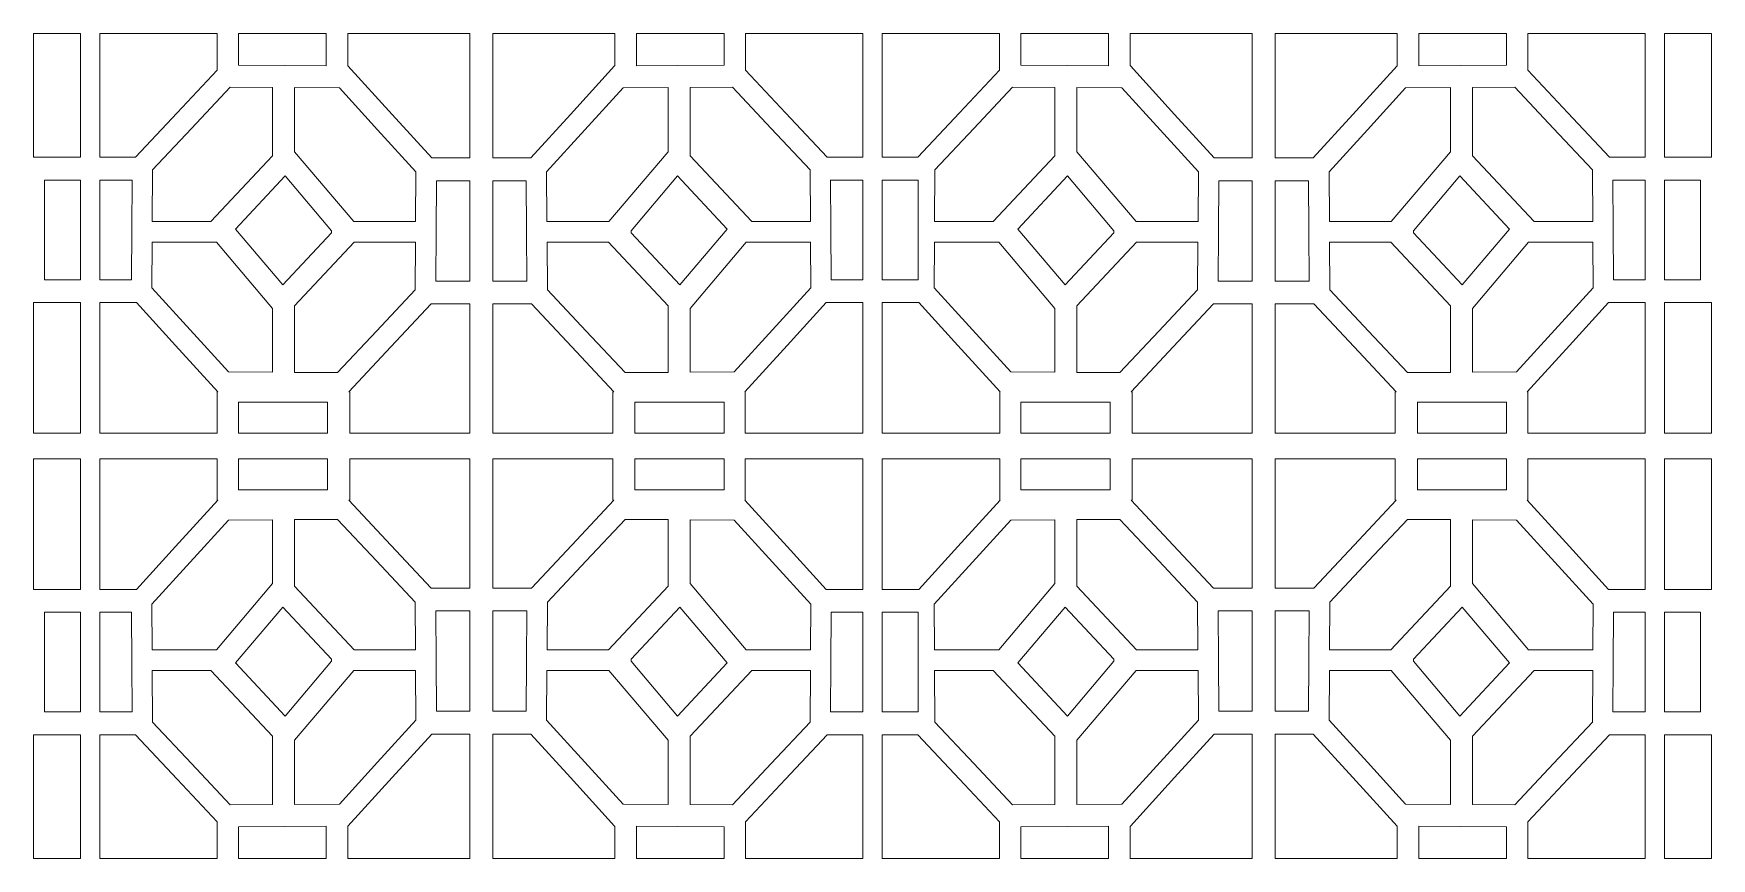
# Model space of a CAD drawing. Header units: millimetres. Extents: x -1200 to 1200, y -590 to 590.
import ezdxf

# ---------------------------------------------------------------- set-up
doc = ezdxf.new("R2010")
doc.units = ezdxf.units.MM
doc.header["$MEASUREMENT"] = 0
doc.layers.add('Layer 1', color=7, linetype='Continuous')

msp = doc.modelspace()

# ---------------------------------------------------------------- linework, layer by layer
at = {"layer": 'Layer 1', "color": 250, "lineweight": 20}
for points, knots in [([(-1133.0225, 412.985), (-1133.0225, 412.985), (-1200.05, 412.985), (-1200.05, 412.985), (-1200.05, 412.985), (-1200.05, 589.9734), (-1200.05, 589.9734), (-1200.05, 589.9734), (-1133.0225, 589.9734), (-1133.0225, 589.9734), (-1133.0225, 589.9734), (-1133.0225, 412.985), (-1133.0225, 412.985)], [0, 0, 0, 0, 0.25, 0.25, 0.25, 0.5, 0.5, 0.5, 0.75, 0.75, 0.75, 1, 1, 1, 1]), ([(-937.6471, 589.9734), (-937.6471, 589.9734), (-937.6471, 537.5159), (-937.6471, 537.5159), (-937.6471, 537.5159), (-994.7628, 476.5968), (-994.7628, 476.5968), (-994.7628, 476.5968), (-1054.4041, 412.985), (-1054.4041, 412.985), (-1054.4041, 412.985), (-1105.287, 412.985), (-1105.287, 412.985), (-1105.287, 412.985), (-1105.287, 589.9734), (-1105.287, 589.9734), (-1105.287, 589.9734), (-937.6471, 589.9734), (-937.6471, 589.9734)], [0, 0, 0, 0, 0.166666667, 0.166666667, 0.166666667, 0.333333333, 0.333333333, 0.333333333, 0.5, 0.5, 0.5, 0.666666667, 0.666666667, 0.666666667, 0.833333333, 0.833333333, 0.833333333, 1, 1, 1, 1]), ([(-781.5361, 589.9734), (-781.5361, 589.9734), (-781.5361, 543.9334), (-781.5361, 543.9334), (-781.5361, 543.9334), (-840.4746, 544.3678), (-840.4746, 544.3678), (-840.4746, 544.3678), (-906.8527, 544.8569), (-906.8527, 544.8569), (-906.8527, 544.8569), (-906.8527, 589.9734), (-906.8527, 589.9734), (-906.8527, 589.9734), (-781.5361, 589.9734), (-781.5361, 589.9734)], [0, 0, 0, 0, 0.2, 0.2, 0.2, 0.4, 0.4, 0.4, 0.6, 0.6, 0.6, 0.8, 0.8, 0.8, 1, 1, 1, 1]), ([(-750.7418, 543.7064), (-750.7418, 543.7064), (-750.7418, 589.9734), (-750.7418, 589.9734), (-750.7418, 589.9734), (-576.0002, 589.9734), (-576.0002, 589.9734), (-576.0002, 589.9734), (-576.0002, 412.126), (-576.0002, 412.126), (-576.0002, 412.126), (-630.3038, 412.126), (-630.3038, 412.126), (-630.3038, 412.126), (-687.0549, 474.3287), (-687.0549, 474.3287), (-687.0549, 474.3287), (-750.3488, 543.7035), (-750.3488, 543.7035), (-750.3488, 543.7035), (-750.7418, 543.7064), (-750.7418, 543.7064)], [0, 0, 0, 0, 0.142857143, 0.142857143, 0.142857143, 0.285714286, 0.285714286, 0.285714286, 0.428571429, 0.428571429, 0.428571429, 0.571428571, 0.571428571, 0.571428571, 0.714285714, 0.714285714, 0.714285714, 0.857142857, 0.857142857, 0.857142857, 1, 1, 1, 1]), ([(-368.463, 543.7064), (-368.463, 543.7064), (-368.463, 589.9734), (-368.463, 589.9734), (-368.463, 589.9734), (-543.2046, 589.9734), (-543.2046, 589.9734), (-543.2046, 589.9734), (-543.2046, 412.126), (-543.2046, 412.126), (-543.2046, 412.126), (-488.9009, 412.126), (-488.9009, 412.126), (-488.9009, 412.126), (-432.15, 474.3287), (-432.15, 474.3287), (-432.15, 474.3287), (-368.856, 543.7035), (-368.856, 543.7035), (-368.856, 543.7035), (-368.463, 543.7064), (-368.463, 543.7064)], [0, 0, 0, 0, 0.142857143, 0.142857143, 0.142857143, 0.285714286, 0.285714286, 0.285714286, 0.428571429, 0.428571429, 0.428571429, 0.571428571, 0.571428571, 0.571428571, 0.714285714, 0.714285714, 0.714285714, 0.857142857, 0.857142857, 0.857142857, 1, 1, 1, 1]), ([(-337.6687, 589.9734), (-337.6687, 589.9734), (-337.6687, 543.9334), (-337.6687, 543.9334), (-337.6687, 543.9334), (-278.7302, 544.3678), (-278.7302, 544.3678), (-278.7302, 544.3678), (-212.352, 544.8569), (-212.352, 544.8569), (-212.352, 544.8569), (-212.352, 589.9734), (-212.352, 589.9734), (-212.352, 589.9734), (-337.6687, 589.9734), (-337.6687, 589.9734)], [0, 0, 0, 0, 0.2, 0.2, 0.2, 0.4, 0.4, 0.4, 0.6, 0.6, 0.6, 0.8, 0.8, 0.8, 1, 1, 1, 1]), ([(-181.5577, 589.9734), (-181.5577, 589.9734), (-181.5577, 537.5159), (-181.5577, 537.5159), (-181.5577, 537.5159), (-124.442, 476.5968), (-124.442, 476.5968), (-124.442, 476.5968), (-64.8007, 412.985), (-64.8007, 412.985), (-64.8007, 412.985), (-13.9177, 412.985), (-13.9177, 412.985), (-13.9177, 412.985), (-13.9177, 589.9734), (-13.9177, 589.9734), (-13.9177, 589.9734), (-181.5577, 589.9734), (-181.5577, 589.9734)], [0, 0, 0, 0, 0.166666667, 0.166666667, 0.166666667, 0.333333333, 0.333333333, 0.333333333, 0.5, 0.5, 0.5, 0.666666667, 0.666666667, 0.666666667, 0.833333333, 0.833333333, 0.833333333, 1, 1, 1, 1]), ([(181.4577, 589.9734), (181.4577, 589.9734), (181.4577, 537.5159), (181.4577, 537.5159), (181.4577, 537.5159), (124.342, 476.5968), (124.342, 476.5968), (124.342, 476.5968), (64.7007, 412.985), (64.7007, 412.985), (64.7007, 412.985), (13.8177, 412.985), (13.8177, 412.985), (13.8177, 412.985), (13.8177, 589.9734), (13.8177, 589.9734), (13.8177, 589.9734), (181.4577, 589.9734), (181.4577, 589.9734)], [0, 0, 0, 0, 0.166666667, 0.166666667, 0.166666667, 0.333333333, 0.333333333, 0.333333333, 0.5, 0.5, 0.5, 0.666666667, 0.666666667, 0.666666667, 0.833333333, 0.833333333, 0.833333333, 1, 1, 1, 1]), ([(337.5687, 589.9734), (337.5687, 589.9734), (337.5687, 543.9334), (337.5687, 543.9334), (337.5687, 543.9334), (278.6302, 544.3678), (278.6302, 544.3678), (278.6302, 544.3678), (212.252, 544.8569), (212.252, 544.8569), (212.252, 544.8569), (212.252, 589.9734), (212.252, 589.9734), (212.252, 589.9734), (337.5687, 589.9734), (337.5687, 589.9734)], [0, 0, 0, 0, 0.2, 0.2, 0.2, 0.4, 0.4, 0.4, 0.6, 0.6, 0.6, 0.8, 0.8, 0.8, 1, 1, 1, 1]), ([(368.363, 543.7064), (368.363, 543.7064), (368.363, 589.9734), (368.363, 589.9734), (368.363, 589.9734), (543.1046, 589.9734), (543.1046, 589.9734), (543.1046, 589.9734), (543.1046, 412.126), (543.1046, 412.126), (543.1046, 412.126), (488.8009, 412.126), (488.8009, 412.126), (488.8009, 412.126), (432.0499, 474.3287), (432.0499, 474.3287), (432.0499, 474.3287), (368.756, 543.7035), (368.756, 543.7035), (368.756, 543.7035), (368.363, 543.7064), (368.363, 543.7064)], [0, 0, 0, 0, 0.142857143, 0.142857143, 0.142857143, 0.285714286, 0.285714286, 0.285714286, 0.428571429, 0.428571429, 0.428571429, 0.571428571, 0.571428571, 0.571428571, 0.714285714, 0.714285714, 0.714285714, 0.857142857, 0.857142857, 0.857142857, 1, 1, 1, 1]), ([(750.6418, 543.7064), (750.6418, 543.7064), (750.6418, 589.9734), (750.6418, 589.9734), (750.6418, 589.9734), (575.9002, 589.9734), (575.9002, 589.9734), (575.9002, 589.9734), (575.9002, 412.126), (575.9002, 412.126), (575.9002, 412.126), (630.2038, 412.126), (630.2038, 412.126), (630.2038, 412.126), (686.9548, 474.3287), (686.9548, 474.3287), (686.9548, 474.3287), (750.2488, 543.7035), (750.2488, 543.7035), (750.2488, 543.7035), (750.6418, 543.7064), (750.6418, 543.7064)], [0, 0, 0, 0, 0.142857143, 0.142857143, 0.142857143, 0.285714286, 0.285714286, 0.285714286, 0.428571429, 0.428571429, 0.428571429, 0.571428571, 0.571428571, 0.571428571, 0.714285714, 0.714285714, 0.714285714, 0.857142857, 0.857142857, 0.857142857, 1, 1, 1, 1]), ([(781.4361, 589.9734), (781.4361, 589.9734), (781.4361, 543.9334), (781.4361, 543.9334), (781.4361, 543.9334), (840.3746, 544.3678), (840.3746, 544.3678), (840.3746, 544.3678), (906.7527, 544.8569), (906.7527, 544.8569), (906.7527, 544.8569), (906.7527, 589.9734), (906.7527, 589.9734), (906.7527, 589.9734), (781.4361, 589.9734), (781.4361, 589.9734)], [0, 0, 0, 0, 0.2, 0.2, 0.2, 0.4, 0.4, 0.4, 0.6, 0.6, 0.6, 0.8, 0.8, 0.8, 1, 1, 1, 1]), ([(937.5471, 589.9734), (937.5471, 589.9734), (937.5471, 537.5159), (937.5471, 537.5159), (937.5471, 537.5159), (994.6628, 476.5968), (994.6628, 476.5968), (994.6628, 476.5968), (1054.3041, 412.985), (1054.3041, 412.985), (1054.3041, 412.985), (1105.187, 412.985), (1105.187, 412.985), (1105.187, 412.985), (1105.187, 589.9734), (1105.187, 589.9734), (1105.187, 589.9734), (937.5471, 589.9734), (937.5471, 589.9734)], [0, 0, 0, 0, 0.166666667, 0.166666667, 0.166666667, 0.333333333, 0.333333333, 0.333333333, 0.5, 0.5, 0.5, 0.666666667, 0.666666667, 0.666666667, 0.833333333, 0.833333333, 0.833333333, 1, 1, 1, 1]), ([(1132.9225, 412.985), (1132.9225, 412.985), (1199.95, 412.985), (1199.95, 412.985), (1199.95, 412.985), (1199.95, 589.9734), (1199.95, 589.9734), (1199.95, 589.9734), (1132.9225, 589.9734), (1132.9225, 589.9734), (1132.9225, 589.9734), (1132.9225, 412.985), (1132.9225, 412.985)], [0, 0, 0, 0, 0.25, 0.25, 0.25, 0.5, 0.5, 0.5, 0.75, 0.75, 0.75, 1, 1, 1, 1]), ([(-858.2953, 512.8887), (-858.2953, 512.8887), (-858.2953, 415.2069), (-858.2953, 415.2069), (-858.2953, 415.2069), (-946.4684, 320.997), (-946.4684, 320.997), (-946.4684, 320.997), (-1030.2398, 320.997), (-1030.2398, 320.997), (-1030.2398, 320.997), (-1029.7744, 394.8534), (-1029.7744, 394.8534), (-1029.7744, 394.8534), (-974.2319, 454.0938), (-974.2319, 454.0938), (-974.2319, 454.0938), (-918.6904, 513.3337), (-918.6904, 513.3337), (-918.6904, 513.3337), (-858.2953, 512.8887), (-858.2953, 512.8887)], [0, 0, 0, 0, 0.142857143, 0.142857143, 0.142857143, 0.285714286, 0.285714286, 0.285714286, 0.428571429, 0.428571429, 0.428571429, 0.571428571, 0.571428571, 0.571428571, 0.714285714, 0.714285714, 0.714285714, 0.857142857, 0.857142857, 0.857142857, 1, 1, 1, 1]), ([(-826.7234, 420.9676), (-826.7234, 420.9676), (-826.7234, 512.656), (-826.7234, 512.656), (-826.7234, 512.656), (-762.6574, 512.1838), (-762.6574, 512.1838), (-762.6574, 512.1838), (-707.8676, 452.1303), (-707.8676, 452.1303), (-707.8676, 452.1303), (-653.0776, 392.0771), (-653.0776, 392.0771), (-653.0776, 392.0771), (-653.5257, 320.997), (-653.5257, 320.997), (-653.5257, 320.997), (-742.0648, 320.997), (-742.0648, 320.997), (-742.0648, 320.997), (-826.7234, 420.9676), (-826.7234, 420.9676)], [0, 0, 0, 0, 0.142857143, 0.142857143, 0.142857143, 0.285714286, 0.285714286, 0.285714286, 0.428571429, 0.428571429, 0.428571429, 0.571428571, 0.571428571, 0.571428571, 0.714285714, 0.714285714, 0.714285714, 0.857142857, 0.857142857, 0.857142857, 1, 1, 1, 1]), ([(-292.4815, 420.9676), (-292.4815, 420.9676), (-292.4815, 512.656), (-292.4815, 512.656), (-292.4815, 512.656), (-356.5474, 512.1838), (-356.5474, 512.1838), (-356.5474, 512.1838), (-411.3372, 452.1303), (-411.3372, 452.1303), (-411.3372, 452.1303), (-466.1272, 392.0771), (-466.1272, 392.0771), (-466.1272, 392.0771), (-465.6791, 320.997), (-465.6791, 320.997), (-465.6791, 320.997), (-377.14, 320.997), (-377.14, 320.997), (-377.14, 320.997), (-292.4815, 420.9676), (-292.4815, 420.9676)], [0, 0, 0, 0, 0.142857143, 0.142857143, 0.142857143, 0.285714286, 0.285714286, 0.285714286, 0.428571429, 0.428571429, 0.428571429, 0.571428571, 0.571428571, 0.571428571, 0.714285714, 0.714285714, 0.714285714, 0.857142857, 0.857142857, 0.857142857, 1, 1, 1, 1]), ([(-260.9095, 512.8887), (-260.9095, 512.8887), (-260.9095, 415.2069), (-260.9095, 415.2069), (-260.9095, 415.2069), (-172.7364, 320.997), (-172.7364, 320.997), (-172.7364, 320.997), (-88.965, 320.997), (-88.965, 320.997), (-88.965, 320.997), (-89.4304, 394.8534), (-89.4304, 394.8534), (-89.4304, 394.8534), (-144.9729, 454.0938), (-144.9729, 454.0938), (-144.9729, 454.0938), (-200.5144, 513.3337), (-200.5144, 513.3337), (-200.5144, 513.3337), (-260.9095, 512.8887), (-260.9095, 512.8887)], [0, 0, 0, 0, 0.142857143, 0.142857143, 0.142857143, 0.285714286, 0.285714286, 0.285714286, 0.428571429, 0.428571429, 0.428571429, 0.571428571, 0.571428571, 0.571428571, 0.714285714, 0.714285714, 0.714285714, 0.857142857, 0.857142857, 0.857142857, 1, 1, 1, 1]), ([(260.8095, 512.8887), (260.8095, 512.8887), (260.8095, 415.2069), (260.8095, 415.2069), (260.8095, 415.2069), (172.6364, 320.997), (172.6364, 320.997), (172.6364, 320.997), (88.865, 320.997), (88.865, 320.997), (88.865, 320.997), (89.3304, 394.8534), (89.3304, 394.8534), (89.3304, 394.8534), (144.8729, 454.0938), (144.8729, 454.0938), (144.8729, 454.0938), (200.4144, 513.3337), (200.4144, 513.3337), (200.4144, 513.3337), (260.8095, 512.8887), (260.8095, 512.8887)], [0, 0, 0, 0, 0.142857143, 0.142857143, 0.142857143, 0.285714286, 0.285714286, 0.285714286, 0.428571429, 0.428571429, 0.428571429, 0.571428571, 0.571428571, 0.571428571, 0.714285714, 0.714285714, 0.714285714, 0.857142857, 0.857142857, 0.857142857, 1, 1, 1, 1]), ([(292.3814, 420.9676), (292.3814, 420.9676), (292.3814, 512.656), (292.3814, 512.656), (292.3814, 512.656), (356.4474, 512.1838), (356.4474, 512.1838), (356.4474, 512.1838), (411.2372, 452.1303), (411.2372, 452.1303), (411.2372, 452.1303), (466.0272, 392.0771), (466.0272, 392.0771), (466.0272, 392.0771), (465.5791, 320.997), (465.5791, 320.997), (465.5791, 320.997), (377.04, 320.997), (377.04, 320.997), (377.04, 320.997), (292.3814, 420.9676), (292.3814, 420.9676)], [0, 0, 0, 0, 0.142857143, 0.142857143, 0.142857143, 0.285714286, 0.285714286, 0.285714286, 0.428571429, 0.428571429, 0.428571429, 0.571428571, 0.571428571, 0.571428571, 0.714285714, 0.714285714, 0.714285714, 0.857142857, 0.857142857, 0.857142857, 1, 1, 1, 1]), ([(826.6233, 420.9676), (826.6233, 420.9676), (826.6233, 512.656), (826.6233, 512.656), (826.6233, 512.656), (762.5574, 512.1838), (762.5574, 512.1838), (762.5574, 512.1838), (707.7676, 452.1303), (707.7676, 452.1303), (707.7676, 452.1303), (652.9776, 392.0771), (652.9776, 392.0771), (652.9776, 392.0771), (653.4257, 320.997), (653.4257, 320.997), (653.4257, 320.997), (741.9648, 320.997), (741.9648, 320.997), (741.9648, 320.997), (826.6233, 420.9676), (826.6233, 420.9676)], [0, 0, 0, 0, 0.142857143, 0.142857143, 0.142857143, 0.285714286, 0.285714286, 0.285714286, 0.428571429, 0.428571429, 0.428571429, 0.571428571, 0.571428571, 0.571428571, 0.714285714, 0.714285714, 0.714285714, 0.857142857, 0.857142857, 0.857142857, 1, 1, 1, 1]), ([(858.1953, 512.8887), (858.1953, 512.8887), (858.1953, 415.2069), (858.1953, 415.2069), (858.1953, 415.2069), (946.3684, 320.997), (946.3684, 320.997), (946.3684, 320.997), (1030.1398, 320.997), (1030.1398, 320.997), (1030.1398, 320.997), (1029.6744, 394.8534), (1029.6744, 394.8534), (1029.6744, 394.8534), (974.1319, 454.0938), (974.1319, 454.0938), (974.1319, 454.0938), (918.5904, 513.3337), (918.5904, 513.3337), (918.5904, 513.3337), (858.1953, 512.8887), (858.1953, 512.8887)], [0, 0, 0, 0, 0.142857143, 0.142857143, 0.142857143, 0.285714286, 0.285714286, 0.285714286, 0.428571429, 0.428571429, 0.428571429, 0.571428571, 0.571428571, 0.571428571, 0.714285714, 0.714285714, 0.714285714, 0.857142857, 0.857142857, 0.857142857, 1, 1, 1, 1]), ([(-773.7276, 307.7148), (-773.7276, 307.7148), (-773.7276, 305.1355), (-773.7276, 305.1355), (-773.7276, 305.1355), (-843.7295, 230.3412), (-843.7295, 230.3412), (-843.7295, 230.3412), (-911.4067, 310.2593), (-911.4067, 310.2593), (-911.4067, 310.2593), (-840.2586, 386.2788), (-840.2586, 386.2788), (-840.2586, 386.2788), (-773.7276, 307.7148), (-773.7276, 307.7148)], [0, 0, 0, 0, 0.2, 0.2, 0.2, 0.4, 0.4, 0.4, 0.6, 0.6, 0.6, 0.8, 0.8, 0.8, 1, 1, 1, 1]), ([(-345.4771, 307.7148), (-345.4771, 307.7148), (-345.4771, 305.1355), (-345.4771, 305.1355), (-345.4771, 305.1355), (-275.4753, 230.3412), (-275.4753, 230.3412), (-275.4753, 230.3412), (-207.7981, 310.2593), (-207.7981, 310.2593), (-207.7981, 310.2593), (-278.9462, 386.2788), (-278.9462, 386.2788), (-278.9462, 386.2788), (-345.4771, 307.7148), (-345.4771, 307.7148)], [0, 0, 0, 0, 0.2, 0.2, 0.2, 0.4, 0.4, 0.4, 0.6, 0.6, 0.6, 0.8, 0.8, 0.8, 1, 1, 1, 1]), ([(345.3771, 307.7148), (345.3771, 307.7148), (345.3771, 305.1355), (345.3771, 305.1355), (345.3771, 305.1355), (275.3753, 230.3412), (275.3753, 230.3412), (275.3753, 230.3412), (207.6981, 310.2593), (207.6981, 310.2593), (207.6981, 310.2593), (278.8462, 386.2788), (278.8462, 386.2788), (278.8462, 386.2788), (345.3771, 307.7148), (345.3771, 307.7148)], [0, 0, 0, 0, 0.2, 0.2, 0.2, 0.4, 0.4, 0.4, 0.6, 0.6, 0.6, 0.8, 0.8, 0.8, 1, 1, 1, 1]), ([(773.6276, 307.7148), (773.6276, 307.7148), (773.6276, 305.1355), (773.6276, 305.1355), (773.6276, 305.1355), (843.6295, 230.3412), (843.6295, 230.3412), (843.6295, 230.3412), (911.3067, 310.2593), (911.3067, 310.2593), (911.3067, 310.2593), (840.1586, 386.2788), (840.1586, 386.2788), (840.1586, 386.2788), (773.6276, 307.7148), (773.6276, 307.7148)], [0, 0, 0, 0, 0.2, 0.2, 0.2, 0.4, 0.4, 0.4, 0.6, 0.6, 0.6, 0.8, 0.8, 0.8, 1, 1, 1, 1]), ([(-1184.2642, 380.3441), (-1184.2642, 380.3441), (-1133.0225, 380.3441), (-1133.0225, 380.3441), (-1133.0225, 380.3441), (-1133.0225, 237.9114), (-1133.0225, 237.9114), (-1133.0225, 237.9114), (-1184.2642, 237.9114), (-1184.2642, 237.9114), (-1184.2642, 237.9114), (-1184.2642, 380.3441), (-1184.2642, 380.3441)], [0, 0, 0, 0, 0.25, 0.25, 0.25, 0.5, 0.5, 0.5, 0.75, 0.75, 0.75, 1, 1, 1, 1]), ([(-1105.287, 380.3441), (-1105.287, 380.3441), (-1059.1016, 380.3441), (-1059.1016, 380.3441), (-1059.1016, 380.3441), (-1059.5404, 310.716), (-1059.5404, 310.716), (-1059.5404, 310.716), (-1059.9993, 237.9114), (-1059.9993, 237.9114), (-1059.9993, 237.9114), (-1105.287, 237.9114), (-1105.287, 237.9114), (-1105.287, 237.9114), (-1105.287, 380.3441), (-1105.287, 380.3441)], [0, 0, 0, 0, 0.2, 0.2, 0.2, 0.4, 0.4, 0.4, 0.6, 0.6, 0.6, 0.8, 0.8, 0.8, 1, 1, 1, 1]), ([(-576.0002, 235.9455), (-576.0002, 235.9455), (-624.8262, 235.9455), (-624.8262, 235.9455), (-624.8262, 235.9455), (-624.375, 307.5081), (-624.375, 307.5081), (-624.375, 307.5081), (-623.9222, 379.3483), (-623.9222, 379.3483), (-623.9222, 379.3483), (-576.0002, 379.3483), (-576.0002, 379.3483), (-576.0002, 379.3483), (-576.0002, 235.9455), (-576.0002, 235.9455)], [0, 0, 0, 0, 0.2, 0.2, 0.2, 0.4, 0.4, 0.4, 0.6, 0.6, 0.6, 0.8, 0.8, 0.8, 1, 1, 1, 1]), ([(-543.2046, 235.9455), (-543.2046, 235.9455), (-494.3786, 235.9455), (-494.3786, 235.9455), (-494.3786, 235.9455), (-494.8298, 307.5081), (-494.8298, 307.5081), (-494.8298, 307.5081), (-495.2826, 379.3483), (-495.2826, 379.3483), (-495.2826, 379.3483), (-543.2046, 379.3483), (-543.2046, 379.3483), (-543.2046, 379.3483), (-543.2046, 235.9455), (-543.2046, 235.9455)], [0, 0, 0, 0, 0.2, 0.2, 0.2, 0.4, 0.4, 0.4, 0.6, 0.6, 0.6, 0.8, 0.8, 0.8, 1, 1, 1, 1]), ([(-13.9177, 380.3441), (-13.9177, 380.3441), (-60.1032, 380.3441), (-60.1032, 380.3441), (-60.1032, 380.3441), (-59.6644, 310.716), (-59.6644, 310.716), (-59.6644, 310.716), (-59.2055, 237.9114), (-59.2055, 237.9114), (-59.2055, 237.9114), (-13.9177, 237.9114), (-13.9177, 237.9114), (-13.9177, 237.9114), (-13.9177, 380.3441), (-13.9177, 380.3441)], [0, 0, 0, 0, 0.2, 0.2, 0.2, 0.4, 0.4, 0.4, 0.6, 0.6, 0.6, 0.8, 0.8, 0.8, 1, 1, 1, 1]), ([(65.0594, 380.3441), (65.0594, 380.3441), (13.8177, 380.3441), (13.8177, 380.3441), (13.8177, 380.3441), (13.8177, 237.9114), (13.8177, 237.9114), (13.8177, 237.9114), (65.0594, 237.9114), (65.0594, 237.9114), (65.0594, 237.9114), (65.0594, 380.3441), (65.0594, 380.3441)], [0, 0, 0, 0, 0.25, 0.25, 0.25, 0.5, 0.5, 0.5, 0.75, 0.75, 0.75, 1, 1, 1, 1]), ([(543.1046, 235.9455), (543.1046, 235.9455), (494.2786, 235.9455), (494.2786, 235.9455), (494.2786, 235.9455), (494.7298, 307.5081), (494.7298, 307.5081), (494.7298, 307.5081), (495.1826, 379.3483), (495.1826, 379.3483), (495.1826, 379.3483), (543.1046, 379.3483), (543.1046, 379.3483), (543.1046, 379.3483), (543.1046, 235.9455), (543.1046, 235.9455)], [0, 0, 0, 0, 0.2, 0.2, 0.2, 0.4, 0.4, 0.4, 0.6, 0.6, 0.6, 0.8, 0.8, 0.8, 1, 1, 1, 1]), ([(575.9002, 235.9455), (575.9002, 235.9455), (624.7262, 235.9455), (624.7262, 235.9455), (624.7262, 235.9455), (624.275, 307.5081), (624.275, 307.5081), (624.275, 307.5081), (623.8222, 379.3483), (623.8222, 379.3483), (623.8222, 379.3483), (575.9002, 379.3483), (575.9002, 379.3483), (575.9002, 379.3483), (575.9002, 235.9455), (575.9002, 235.9455)], [0, 0, 0, 0, 0.2, 0.2, 0.2, 0.4, 0.4, 0.4, 0.6, 0.6, 0.6, 0.8, 0.8, 0.8, 1, 1, 1, 1]), ([(1105.187, 380.3441), (1105.187, 380.3441), (1059.0016, 380.3441), (1059.0016, 380.3441), (1059.0016, 380.3441), (1059.4404, 310.716), (1059.4404, 310.716), (1059.4404, 310.716), (1059.8993, 237.9114), (1059.8993, 237.9114), (1059.8993, 237.9114), (1105.187, 237.9114), (1105.187, 237.9114), (1105.187, 237.9114), (1105.187, 380.3441), (1105.187, 380.3441)], [0, 0, 0, 0, 0.2, 0.2, 0.2, 0.4, 0.4, 0.4, 0.6, 0.6, 0.6, 0.8, 0.8, 0.8, 1, 1, 1, 1]), ([(1184.1642, 380.3441), (1184.1642, 380.3441), (1132.9225, 380.3441), (1132.9225, 380.3441), (1132.9225, 380.3441), (1132.9225, 237.9114), (1132.9225, 237.9114), (1132.9225, 237.9114), (1184.1642, 237.9114), (1184.1642, 237.9114), (1184.1642, 237.9114), (1184.1642, 380.3441), (1184.1642, 380.3441)], [0, 0, 0, 0, 0.25, 0.25, 0.25, 0.5, 0.5, 0.5, 0.75, 0.75, 0.75, 1, 1, 1, 1]), ([(-858.2953, 196.8696), (-858.2953, 196.8696), (-858.2953, 105.576), (-858.2953, 105.576), (-858.2953, 105.576), (-921.2581, 106.04), (-921.2581, 106.04), (-921.2581, 106.04), (-976.0481, 166.0937), (-976.0481, 166.0937), (-976.0481, 166.0937), (-1030.8377, 226.1468), (-1030.8377, 226.1468), (-1030.8377, 226.1468), (-1030.427, 291.3237), (-1030.427, 291.3237), (-1030.427, 291.3237), (-938.2823, 291.3237), (-938.2823, 291.3237), (-938.2823, 291.3237), (-858.2953, 196.8696), (-858.2953, 196.8696)], [0, 0, 0, 0, 0.142857143, 0.142857143, 0.142857143, 0.285714286, 0.285714286, 0.285714286, 0.428571429, 0.428571429, 0.428571429, 0.571428571, 0.571428571, 0.571428571, 0.714285714, 0.714285714, 0.714285714, 0.857142857, 0.857142857, 0.857142857, 1, 1, 1, 1]), ([(-826.7234, 105.3432), (-826.7234, 105.3432), (-826.7234, 200.3114), (-826.7234, 200.3114), (-826.7234, 200.3114), (-741.5431, 291.3237), (-741.5431, 291.3237), (-741.5431, 291.3237), (-653.7127, 291.3237), (-653.7127, 291.3237), (-653.7127, 291.3237), (-654.1411, 223.3705), (-654.1411, 223.3705), (-654.1411, 223.3705), (-709.6835, 164.1301), (-709.6835, 164.1301), (-709.6835, 164.1301), (-765.2251, 104.89), (-765.2251, 104.89), (-765.2251, 104.89), (-826.7234, 105.3432), (-826.7234, 105.3432)], [0, 0, 0, 0, 0.142857143, 0.142857143, 0.142857143, 0.285714286, 0.285714286, 0.285714286, 0.428571429, 0.428571429, 0.428571429, 0.571428571, 0.571428571, 0.571428571, 0.714285714, 0.714285714, 0.714285714, 0.857142857, 0.857142857, 0.857142857, 1, 1, 1, 1]), ([(-292.4815, 105.3432), (-292.4815, 105.3432), (-292.4815, 200.3114), (-292.4815, 200.3114), (-292.4815, 200.3114), (-377.6618, 291.3237), (-377.6618, 291.3237), (-377.6618, 291.3237), (-465.4921, 291.3237), (-465.4921, 291.3237), (-465.4921, 291.3237), (-465.0637, 223.3705), (-465.0637, 223.3705), (-465.0637, 223.3705), (-409.5213, 164.1301), (-409.5213, 164.1301), (-409.5213, 164.1301), (-353.9797, 104.89), (-353.9797, 104.89), (-353.9797, 104.89), (-292.4815, 105.3432), (-292.4815, 105.3432)], [0, 0, 0, 0, 0.142857143, 0.142857143, 0.142857143, 0.285714286, 0.285714286, 0.285714286, 0.428571429, 0.428571429, 0.428571429, 0.571428571, 0.571428571, 0.571428571, 0.714285714, 0.714285714, 0.714285714, 0.857142857, 0.857142857, 0.857142857, 1, 1, 1, 1]), ([(-260.9095, 196.8696), (-260.9095, 196.8696), (-260.9095, 105.576), (-260.9095, 105.576), (-260.9095, 105.576), (-197.9467, 106.04), (-197.9467, 106.04), (-197.9467, 106.04), (-143.1566, 166.0937), (-143.1566, 166.0937), (-143.1566, 166.0937), (-88.3671, 226.1468), (-88.3671, 226.1468), (-88.3671, 226.1468), (-88.7778, 291.3237), (-88.7778, 291.3237), (-88.7778, 291.3237), (-180.9225, 291.3237), (-180.9225, 291.3237), (-180.9225, 291.3237), (-260.9095, 196.8696), (-260.9095, 196.8696)], [0, 0, 0, 0, 0.142857143, 0.142857143, 0.142857143, 0.285714286, 0.285714286, 0.285714286, 0.428571429, 0.428571429, 0.428571429, 0.571428571, 0.571428571, 0.571428571, 0.714285714, 0.714285714, 0.714285714, 0.857142857, 0.857142857, 0.857142857, 1, 1, 1, 1]), ([(260.8095, 196.8696), (260.8095, 196.8696), (260.8095, 105.576), (260.8095, 105.576), (260.8095, 105.576), (197.8467, 106.04), (197.8467, 106.04), (197.8467, 106.04), (143.0566, 166.0937), (143.0566, 166.0937), (143.0566, 166.0937), (88.2671, 226.1468), (88.2671, 226.1468), (88.2671, 226.1468), (88.6778, 291.3237), (88.6778, 291.3237), (88.6778, 291.3237), (180.8225, 291.3237), (180.8225, 291.3237), (180.8225, 291.3237), (260.8095, 196.8696), (260.8095, 196.8696)], [0, 0, 0, 0, 0.142857143, 0.142857143, 0.142857143, 0.285714286, 0.285714286, 0.285714286, 0.428571429, 0.428571429, 0.428571429, 0.571428571, 0.571428571, 0.571428571, 0.714285714, 0.714285714, 0.714285714, 0.857142857, 0.857142857, 0.857142857, 1, 1, 1, 1]), ([(292.3814, 105.3432), (292.3814, 105.3432), (292.3814, 200.3114), (292.3814, 200.3114), (292.3814, 200.3114), (377.5617, 291.3237), (377.5617, 291.3237), (377.5617, 291.3237), (465.3921, 291.3237), (465.3921, 291.3237), (465.3921, 291.3237), (464.9637, 223.3705), (464.9637, 223.3705), (464.9637, 223.3705), (409.4213, 164.1301), (409.4213, 164.1301), (409.4213, 164.1301), (353.8797, 104.89), (353.8797, 104.89), (353.8797, 104.89), (292.3814, 105.3432), (292.3814, 105.3432)], [0, 0, 0, 0, 0.142857143, 0.142857143, 0.142857143, 0.285714286, 0.285714286, 0.285714286, 0.428571429, 0.428571429, 0.428571429, 0.571428571, 0.571428571, 0.571428571, 0.714285714, 0.714285714, 0.714285714, 0.857142857, 0.857142857, 0.857142857, 1, 1, 1, 1]), ([(826.6233, 105.3432), (826.6233, 105.3432), (826.6233, 200.3114), (826.6233, 200.3114), (826.6233, 200.3114), (741.443, 291.3237), (741.443, 291.3237), (741.443, 291.3237), (653.6127, 291.3237), (653.6127, 291.3237), (653.6127, 291.3237), (654.0411, 223.3705), (654.0411, 223.3705), (654.0411, 223.3705), (709.5835, 164.1301), (709.5835, 164.1301), (709.5835, 164.1301), (765.1251, 104.89), (765.1251, 104.89), (765.1251, 104.89), (826.6233, 105.3432), (826.6233, 105.3432)], [0, 0, 0, 0, 0.142857143, 0.142857143, 0.142857143, 0.285714286, 0.285714286, 0.285714286, 0.428571429, 0.428571429, 0.428571429, 0.571428571, 0.571428571, 0.571428571, 0.714285714, 0.714285714, 0.714285714, 0.857142857, 0.857142857, 0.857142857, 1, 1, 1, 1]), ([(858.1953, 196.8696), (858.1953, 196.8696), (858.1953, 105.576), (858.1953, 105.576), (858.1953, 105.576), (921.1581, 106.04), (921.1581, 106.04), (921.1581, 106.04), (975.9481, 166.0937), (975.9481, 166.0937), (975.9481, 166.0937), (1030.7377, 226.1468), (1030.7377, 226.1468), (1030.7377, 226.1468), (1030.327, 291.3237), (1030.327, 291.3237), (1030.327, 291.3237), (938.1823, 291.3237), (938.1823, 291.3237), (938.1823, 291.3237), (858.1953, 196.8696), (858.1953, 196.8696)], [0, 0, 0, 0, 0.142857143, 0.142857143, 0.142857143, 0.285714286, 0.285714286, 0.285714286, 0.428571429, 0.428571429, 0.428571429, 0.571428571, 0.571428571, 0.571428571, 0.714285714, 0.714285714, 0.714285714, 0.857142857, 0.857142857, 0.857142857, 1, 1, 1, 1]), ([(-1200.05, 205.2705), (-1200.05, 205.2705), (-1133.0225, 205.2705), (-1133.0225, 205.2705), (-1133.0225, 205.2705), (-1133.0225, 18.2208), (-1133.0225, 18.2208), (-1133.0225, 18.2208), (-1200.05, 18.2208), (-1200.05, 18.2208), (-1200.05, 18.2208), (-1200.05, 205.2705), (-1200.05, 205.2705)], [0, 0, 0, 0, 0.25, 0.25, 0.25, 0.5, 0.5, 0.5, 0.75, 0.75, 0.75, 1, 1, 1, 1]), ([(-1105.287, 205.2705), (-1105.287, 205.2705), (-1052.8569, 205.2705), (-1052.8569, 205.2705), (-1052.8569, 205.2705), (-996.8608, 143.895), (-996.8608, 143.895), (-996.8608, 143.895), (-936.4442, 77.6746), (-936.4442, 77.6746), (-936.4442, 77.6746), (-937.2254, 77.6746), (-937.2254, 77.6746), (-937.2254, 77.6746), (-937.2254, 18.2208), (-937.2254, 18.2208), (-937.2254, 18.2208), (-1105.287, 18.2208), (-1105.287, 18.2208), (-1105.287, 18.2208), (-1105.287, 205.2705), (-1105.287, 205.2705)], [0, 0, 0, 0, 0.142857143, 0.142857143, 0.142857143, 0.285714286, 0.285714286, 0.285714286, 0.428571429, 0.428571429, 0.428571429, 0.571428571, 0.571428571, 0.571428571, 0.714285714, 0.714285714, 0.714285714, 0.857142857, 0.857142857, 0.857142857, 1, 1, 1, 1]), ([(-631.4532, 203.1678), (-631.4532, 203.1678), (-576.0002, 203.1678), (-576.0002, 203.1678), (-576.0002, 203.1678), (-576.0002, 18.2208), (-576.0002, 18.2208), (-576.0002, 18.2208), (-747.7935, 18.2208), (-747.7935, 18.2208), (-747.7935, 18.2208), (-747.7935, 77.6746), (-747.7935, 77.6746), (-747.7935, 77.6746), (-749.1124, 77.6746), (-749.1124, 77.6746), (-749.1124, 77.6746), (-689.1526, 141.627), (-689.1526, 141.627), (-689.1526, 141.627), (-631.4532, 203.1678), (-631.4532, 203.1678)], [0, 0, 0, 0, 0.142857143, 0.142857143, 0.142857143, 0.285714286, 0.285714286, 0.285714286, 0.428571429, 0.428571429, 0.428571429, 0.571428571, 0.571428571, 0.571428571, 0.714285714, 0.714285714, 0.714285714, 0.857142857, 0.857142857, 0.857142857, 1, 1, 1, 1]), ([(-487.7515, 203.1678), (-487.7515, 203.1678), (-543.2046, 203.1678), (-543.2046, 203.1678), (-543.2046, 203.1678), (-543.2046, 18.2208), (-543.2046, 18.2208), (-543.2046, 18.2208), (-371.4113, 18.2208), (-371.4113, 18.2208), (-371.4113, 18.2208), (-371.4113, 77.6746), (-371.4113, 77.6746), (-371.4113, 77.6746), (-370.0924, 77.6746), (-370.0924, 77.6746), (-370.0924, 77.6746), (-430.0522, 141.627), (-430.0522, 141.627), (-430.0522, 141.627), (-487.7515, 203.1678), (-487.7515, 203.1678)], [0, 0, 0, 0, 0.142857143, 0.142857143, 0.142857143, 0.285714286, 0.285714286, 0.285714286, 0.428571429, 0.428571429, 0.428571429, 0.571428571, 0.571428571, 0.571428571, 0.714285714, 0.714285714, 0.714285714, 0.857142857, 0.857142857, 0.857142857, 1, 1, 1, 1]), ([(-13.9177, 205.2705), (-13.9177, 205.2705), (-66.3479, 205.2705), (-66.3479, 205.2705), (-66.3479, 205.2705), (-122.344, 143.895), (-122.344, 143.895), (-122.344, 143.895), (-182.7606, 77.6746), (-182.7606, 77.6746), (-182.7606, 77.6746), (-181.9793, 77.6746), (-181.9793, 77.6746), (-181.9793, 77.6746), (-181.9793, 18.2208), (-181.9793, 18.2208), (-181.9793, 18.2208), (-13.9177, 18.2208), (-13.9177, 18.2208), (-13.9177, 18.2208), (-13.9177, 205.2705), (-13.9177, 205.2705)], [0, 0, 0, 0, 0.142857143, 0.142857143, 0.142857143, 0.285714286, 0.285714286, 0.285714286, 0.428571429, 0.428571429, 0.428571429, 0.571428571, 0.571428571, 0.571428571, 0.714285714, 0.714285714, 0.714285714, 0.857142857, 0.857142857, 0.857142857, 1, 1, 1, 1]), ([(13.8177, 205.2705), (13.8177, 205.2705), (66.2479, 205.2705), (66.2479, 205.2705), (66.2479, 205.2705), (122.244, 143.895), (122.244, 143.895), (122.244, 143.895), (182.6606, 77.6746), (182.6606, 77.6746), (182.6606, 77.6746), (181.8793, 77.6746), (181.8793, 77.6746), (181.8793, 77.6746), (181.8793, 18.2208), (181.8793, 18.2208), (181.8793, 18.2208), (13.8177, 18.2208), (13.8177, 18.2208), (13.8177, 18.2208), (13.8177, 205.2705), (13.8177, 205.2705)], [0, 0, 0, 0, 0.142857143, 0.142857143, 0.142857143, 0.285714286, 0.285714286, 0.285714286, 0.428571429, 0.428571429, 0.428571429, 0.571428571, 0.571428571, 0.571428571, 0.714285714, 0.714285714, 0.714285714, 0.857142857, 0.857142857, 0.857142857, 1, 1, 1, 1]), ([(487.6515, 203.1678), (487.6515, 203.1678), (543.1046, 203.1678), (543.1046, 203.1678), (543.1046, 203.1678), (543.1046, 18.2208), (543.1046, 18.2208), (543.1046, 18.2208), (371.3113, 18.2208), (371.3113, 18.2208), (371.3113, 18.2208), (371.3113, 77.6746), (371.3113, 77.6746), (371.3113, 77.6746), (369.9924, 77.6746), (369.9924, 77.6746), (369.9924, 77.6746), (429.9522, 141.627), (429.9522, 141.627), (429.9522, 141.627), (487.6515, 203.1678), (487.6515, 203.1678)], [0, 0, 0, 0, 0.142857143, 0.142857143, 0.142857143, 0.285714286, 0.285714286, 0.285714286, 0.428571429, 0.428571429, 0.428571429, 0.571428571, 0.571428571, 0.571428571, 0.714285714, 0.714285714, 0.714285714, 0.857142857, 0.857142857, 0.857142857, 1, 1, 1, 1]), ([(631.3532, 203.1678), (631.3532, 203.1678), (575.9002, 203.1678), (575.9002, 203.1678), (575.9002, 203.1678), (575.9002, 18.2208), (575.9002, 18.2208), (575.9002, 18.2208), (747.6935, 18.2208), (747.6935, 18.2208), (747.6935, 18.2208), (747.6935, 77.6746), (747.6935, 77.6746), (747.6935, 77.6746), (749.0124, 77.6746), (749.0124, 77.6746), (749.0124, 77.6746), (689.0526, 141.627), (689.0526, 141.627), (689.0526, 141.627), (631.3532, 203.1678), (631.3532, 203.1678)], [0, 0, 0, 0, 0.142857143, 0.142857143, 0.142857143, 0.285714286, 0.285714286, 0.285714286, 0.428571429, 0.428571429, 0.428571429, 0.571428571, 0.571428571, 0.571428571, 0.714285714, 0.714285714, 0.714285714, 0.857142857, 0.857142857, 0.857142857, 1, 1, 1, 1]), ([(1105.187, 205.2705), (1105.187, 205.2705), (1052.7569, 205.2705), (1052.7569, 205.2705), (1052.7569, 205.2705), (996.7608, 143.895), (996.7608, 143.895), (996.7608, 143.895), (936.3441, 77.6746), (936.3441, 77.6746), (936.3441, 77.6746), (937.1254, 77.6746), (937.1254, 77.6746), (937.1254, 77.6746), (937.1254, 18.2208), (937.1254, 18.2208), (937.1254, 18.2208), (1105.187, 18.2208), (1105.187, 18.2208), (1105.187, 18.2208), (1105.187, 205.2705), (1105.187, 205.2705)], [0, 0, 0, 0, 0.142857143, 0.142857143, 0.142857143, 0.285714286, 0.285714286, 0.285714286, 0.428571429, 0.428571429, 0.428571429, 0.571428571, 0.571428571, 0.571428571, 0.714285714, 0.714285714, 0.714285714, 0.857142857, 0.857142857, 0.857142857, 1, 1, 1, 1]), ([(1199.95, 205.2705), (1199.95, 205.2705), (1132.9225, 205.2705), (1132.9225, 205.2705), (1132.9225, 205.2705), (1132.9225, 18.2208), (1132.9225, 18.2208), (1132.9225, 18.2208), (1199.95, 18.2208), (1199.95, 18.2208), (1199.95, 18.2208), (1199.95, 205.2705), (1199.95, 205.2705)], [0, 0, 0, 0, 0.25, 0.25, 0.25, 0.5, 0.5, 0.5, 0.75, 0.75, 0.75, 1, 1, 1, 1]), ([(-906.7809, 18.2208), (-906.7809, 18.2208), (-906.7809, 62.8379), (-906.7809, 62.8379), (-906.7809, 62.8379), (-779.3656, 62.8379), (-779.3656, 62.8379), (-779.3656, 62.8379), (-779.3656, 18.2208), (-779.3656, 18.2208), (-779.3656, 18.2208), (-906.7809, 18.2208), (-906.7809, 18.2208)], [0, 0, 0, 0, 0.25, 0.25, 0.25, 0.5, 0.5, 0.5, 0.75, 0.75, 0.75, 1, 1, 1, 1]), ([(-212.4239, 18.2208), (-212.4239, 18.2208), (-212.4239, 62.8379), (-212.4239, 62.8379), (-212.4239, 62.8379), (-339.8392, 62.8379), (-339.8392, 62.8379), (-339.8392, 62.8379), (-339.8392, 18.2208), (-339.8392, 18.2208), (-339.8392, 18.2208), (-212.4239, 18.2208), (-212.4239, 18.2208)], [0, 0, 0, 0, 0.25, 0.25, 0.25, 0.5, 0.5, 0.5, 0.75, 0.75, 0.75, 1, 1, 1, 1]), ([(212.3239, 18.2208), (212.3239, 18.2208), (212.3239, 62.8379), (212.3239, 62.8379), (212.3239, 62.8379), (339.7392, 62.8379), (339.7392, 62.8379), (339.7392, 62.8379), (339.7392, 18.2208), (339.7392, 18.2208), (339.7392, 18.2208), (212.3239, 18.2208), (212.3239, 18.2208)], [0, 0, 0, 0, 0.25, 0.25, 0.25, 0.5, 0.5, 0.5, 0.75, 0.75, 0.75, 1, 1, 1, 1]), ([(906.6809, 18.2208), (906.6809, 18.2208), (906.6809, 62.8379), (906.6809, 62.8379), (906.6809, 62.8379), (779.2656, 62.8379), (779.2656, 62.8379), (779.2656, 62.8379), (779.2656, 18.2208), (779.2656, 18.2208), (779.2656, 18.2208), (906.6809, 18.2208), (906.6809, 18.2208)], [0, 0, 0, 0, 0.25, 0.25, 0.25, 0.5, 0.5, 0.5, 0.75, 0.75, 0.75, 1, 1, 1, 1]), ([(-1200.05, -205.3237), (-1200.05, -205.3237), (-1133.0225, -205.3237), (-1133.0225, -205.3237), (-1133.0225, -205.3237), (-1133.0225, -18.2741), (-1133.0225, -18.2741), (-1133.0225, -18.2741), (-1200.05, -18.2741), (-1200.05, -18.2741), (-1200.05, -18.2741), (-1200.05, -205.3237), (-1200.05, -205.3237)], [0, 0, 0, 0, 0.25, 0.25, 0.25, 0.5, 0.5, 0.5, 0.75, 0.75, 0.75, 1, 1, 1, 1]), ([(-1105.287, -205.3237), (-1105.287, -205.3237), (-1052.8569, -205.3237), (-1052.8569, -205.3237), (-1052.8569, -205.3237), (-996.8608, -143.9484), (-996.8608, -143.9484), (-996.8608, -143.9484), (-936.4442, -77.7277), (-936.4442, -77.7277), (-936.4442, -77.7277), (-937.2254, -77.7277), (-937.2254, -77.7277), (-937.2254, -77.7277), (-937.2254, -18.2741), (-937.2254, -18.2741), (-937.2254, -18.2741), (-1105.287, -18.2741), (-1105.287, -18.2741), (-1105.287, -18.2741), (-1105.287, -205.3237), (-1105.287, -205.3237)], [0, 0, 0, 0, 0.142857143, 0.142857143, 0.142857143, 0.285714286, 0.285714286, 0.285714286, 0.428571429, 0.428571429, 0.428571429, 0.571428571, 0.571428571, 0.571428571, 0.714285714, 0.714285714, 0.714285714, 0.857142857, 0.857142857, 0.857142857, 1, 1, 1, 1]), ([(-906.7809, -18.2741), (-906.7809, -18.2741), (-906.7809, -62.8911), (-906.7809, -62.8911), (-906.7809, -62.8911), (-779.3656, -62.8911), (-779.3656, -62.8911), (-779.3656, -62.8911), (-779.3656, -18.2741), (-779.3656, -18.2741), (-779.3656, -18.2741), (-906.7809, -18.2741), (-906.7809, -18.2741)], [0, 0, 0, 0, 0.25, 0.25, 0.25, 0.5, 0.5, 0.5, 0.75, 0.75, 0.75, 1, 1, 1, 1]), ([(-631.4532, -203.2211), (-631.4532, -203.2211), (-576.0002, -203.2211), (-576.0002, -203.2211), (-576.0002, -203.2211), (-576.0002, -18.2741), (-576.0002, -18.2741), (-576.0002, -18.2741), (-747.7935, -18.2741), (-747.7935, -18.2741), (-747.7935, -18.2741), (-747.7935, -77.7277), (-747.7935, -77.7277), (-747.7935, -77.7277), (-749.1124, -77.7277), (-749.1124, -77.7277), (-749.1124, -77.7277), (-689.1526, -141.6802), (-689.1526, -141.6802), (-689.1526, -141.6802), (-631.4532, -203.2211), (-631.4532, -203.2211)], [0, 0, 0, 0, 0.142857143, 0.142857143, 0.142857143, 0.285714286, 0.285714286, 0.285714286, 0.428571429, 0.428571429, 0.428571429, 0.571428571, 0.571428571, 0.571428571, 0.714285714, 0.714285714, 0.714285714, 0.857142857, 0.857142857, 0.857142857, 1, 1, 1, 1]), ([(-487.7515, -203.2211), (-487.7515, -203.2211), (-543.2046, -203.2211), (-543.2046, -203.2211), (-543.2046, -203.2211), (-543.2046, -18.2741), (-543.2046, -18.2741), (-543.2046, -18.2741), (-371.4113, -18.2741), (-371.4113, -18.2741), (-371.4113, -18.2741), (-371.4113, -77.7277), (-371.4113, -77.7277), (-371.4113, -77.7277), (-370.0924, -77.7277), (-370.0924, -77.7277), (-370.0924, -77.7277), (-430.0522, -141.6802), (-430.0522, -141.6802), (-430.0522, -141.6802), (-487.7515, -203.2211), (-487.7515, -203.2211)], [0, 0, 0, 0, 0.142857143, 0.142857143, 0.142857143, 0.285714286, 0.285714286, 0.285714286, 0.428571429, 0.428571429, 0.428571429, 0.571428571, 0.571428571, 0.571428571, 0.714285714, 0.714285714, 0.714285714, 0.857142857, 0.857142857, 0.857142857, 1, 1, 1, 1]), ([(-212.4239, -18.2741), (-212.4239, -18.2741), (-212.4239, -62.8911), (-212.4239, -62.8911), (-212.4239, -62.8911), (-339.8392, -62.8911), (-339.8392, -62.8911), (-339.8392, -62.8911), (-339.8392, -18.2741), (-339.8392, -18.2741), (-339.8392, -18.2741), (-212.4239, -18.2741), (-212.4239, -18.2741)], [0, 0, 0, 0, 0.25, 0.25, 0.25, 0.5, 0.5, 0.5, 0.75, 0.75, 0.75, 1, 1, 1, 1]), ([(-13.9177, -205.3237), (-13.9177, -205.3237), (-66.3479, -205.3237), (-66.3479, -205.3237), (-66.3479, -205.3237), (-122.344, -143.9484), (-122.344, -143.9484), (-122.344, -143.9484), (-182.7606, -77.7277), (-182.7606, -77.7277), (-182.7606, -77.7277), (-181.9793, -77.7277), (-181.9793, -77.7277), (-181.9793, -77.7277), (-181.9793, -18.2741), (-181.9793, -18.2741), (-181.9793, -18.2741), (-13.9177, -18.2741), (-13.9177, -18.2741), (-13.9177, -18.2741), (-13.9177, -205.3237), (-13.9177, -205.3237)], [0, 0, 0, 0, 0.142857143, 0.142857143, 0.142857143, 0.285714286, 0.285714286, 0.285714286, 0.428571429, 0.428571429, 0.428571429, 0.571428571, 0.571428571, 0.571428571, 0.714285714, 0.714285714, 0.714285714, 0.857142857, 0.857142857, 0.857142857, 1, 1, 1, 1]), ([(13.8177, -205.3237), (13.8177, -205.3237), (66.2479, -205.3237), (66.2479, -205.3237), (66.2479, -205.3237), (122.244, -143.9484), (122.244, -143.9484), (122.244, -143.9484), (182.6606, -77.7277), (182.6606, -77.7277), (182.6606, -77.7277), (181.8793, -77.7277), (181.8793, -77.7277), (181.8793, -77.7277), (181.8793, -18.2741), (181.8793, -18.2741), (181.8793, -18.2741), (13.8177, -18.2741), (13.8177, -18.2741), (13.8177, -18.2741), (13.8177, -205.3237), (13.8177, -205.3237)], [0, 0, 0, 0, 0.142857143, 0.142857143, 0.142857143, 0.285714286, 0.285714286, 0.285714286, 0.428571429, 0.428571429, 0.428571429, 0.571428571, 0.571428571, 0.571428571, 0.714285714, 0.714285714, 0.714285714, 0.857142857, 0.857142857, 0.857142857, 1, 1, 1, 1]), ([(212.3239, -18.2741), (212.3239, -18.2741), (212.3239, -62.8911), (212.3239, -62.8911), (212.3239, -62.8911), (339.7392, -62.8911), (339.7392, -62.8911), (339.7392, -62.8911), (339.7392, -18.2741), (339.7392, -18.2741), (339.7392, -18.2741), (212.3239, -18.2741), (212.3239, -18.2741)], [0, 0, 0, 0, 0.25, 0.25, 0.25, 0.5, 0.5, 0.5, 0.75, 0.75, 0.75, 1, 1, 1, 1]), ([(487.6515, -203.2211), (487.6515, -203.2211), (543.1046, -203.2211), (543.1046, -203.2211), (543.1046, -203.2211), (543.1046, -18.2741), (543.1046, -18.2741), (543.1046, -18.2741), (371.3113, -18.2741), (371.3113, -18.2741), (371.3113, -18.2741), (371.3113, -77.7277), (371.3113, -77.7277), (371.3113, -77.7277), (369.9924, -77.7277), (369.9924, -77.7277), (369.9924, -77.7277), (429.9522, -141.6802), (429.9522, -141.6802), (429.9522, -141.6802), (487.6515, -203.2211), (487.6515, -203.2211)], [0, 0, 0, 0, 0.142857143, 0.142857143, 0.142857143, 0.285714286, 0.285714286, 0.285714286, 0.428571429, 0.428571429, 0.428571429, 0.571428571, 0.571428571, 0.571428571, 0.714285714, 0.714285714, 0.714285714, 0.857142857, 0.857142857, 0.857142857, 1, 1, 1, 1]), ([(631.3532, -203.2211), (631.3532, -203.2211), (575.9002, -203.2211), (575.9002, -203.2211), (575.9002, -203.2211), (575.9002, -18.2741), (575.9002, -18.2741), (575.9002, -18.2741), (747.6935, -18.2741), (747.6935, -18.2741), (747.6935, -18.2741), (747.6935, -77.7277), (747.6935, -77.7277), (747.6935, -77.7277), (749.0124, -77.7277), (749.0124, -77.7277), (749.0124, -77.7277), (689.0526, -141.6802), (689.0526, -141.6802), (689.0526, -141.6802), (631.3532, -203.2211), (631.3532, -203.2211)], [0, 0, 0, 0, 0.142857143, 0.142857143, 0.142857143, 0.285714286, 0.285714286, 0.285714286, 0.428571429, 0.428571429, 0.428571429, 0.571428571, 0.571428571, 0.571428571, 0.714285714, 0.714285714, 0.714285714, 0.857142857, 0.857142857, 0.857142857, 1, 1, 1, 1]), ([(906.6809, -18.2741), (906.6809, -18.2741), (906.6809, -62.8911), (906.6809, -62.8911), (906.6809, -62.8911), (779.2656, -62.8911), (779.2656, -62.8911), (779.2656, -62.8911), (779.2656, -18.2741), (779.2656, -18.2741), (779.2656, -18.2741), (906.6809, -18.2741), (906.6809, -18.2741)], [0, 0, 0, 0, 0.25, 0.25, 0.25, 0.5, 0.5, 0.5, 0.75, 0.75, 0.75, 1, 1, 1, 1]), ([(1105.187, -205.3237), (1105.187, -205.3237), (1052.7569, -205.3237), (1052.7569, -205.3237), (1052.7569, -205.3237), (996.7608, -143.9484), (996.7608, -143.9484), (996.7608, -143.9484), (936.3441, -77.7277), (936.3441, -77.7277), (936.3441, -77.7277), (937.1254, -77.7277), (937.1254, -77.7277), (937.1254, -77.7277), (937.1254, -18.2741), (937.1254, -18.2741), (937.1254, -18.2741), (1105.187, -18.2741), (1105.187, -18.2741), (1105.187, -18.2741), (1105.187, -205.3237), (1105.187, -205.3237)], [0, 0, 0, 0, 0.142857143, 0.142857143, 0.142857143, 0.285714286, 0.285714286, 0.285714286, 0.428571429, 0.428571429, 0.428571429, 0.571428571, 0.571428571, 0.571428571, 0.714285714, 0.714285714, 0.714285714, 0.857142857, 0.857142857, 0.857142857, 1, 1, 1, 1]), ([(1199.95, -205.3237), (1199.95, -205.3237), (1132.9225, -205.3237), (1132.9225, -205.3237), (1132.9225, -205.3237), (1132.9225, -18.2741), (1132.9225, -18.2741), (1132.9225, -18.2741), (1199.95, -18.2741), (1199.95, -18.2741), (1199.95, -18.2741), (1199.95, -205.3237), (1199.95, -205.3237)], [0, 0, 0, 0, 0.25, 0.25, 0.25, 0.5, 0.5, 0.5, 0.75, 0.75, 0.75, 1, 1, 1, 1]), ([(-858.2953, -196.9227), (-858.2953, -196.9227), (-858.2953, -105.6291), (-858.2953, -105.6291), (-858.2953, -105.6291), (-921.2581, -106.0932), (-921.2581, -106.0932), (-921.2581, -106.0932), (-976.0481, -166.1468), (-976.0481, -166.1468), (-976.0481, -166.1468), (-1030.8377, -226.2001), (-1030.8377, -226.2001), (-1030.8377, -226.2001), (-1030.427, -291.377), (-1030.427, -291.377), (-1030.427, -291.377), (-938.2823, -291.377), (-938.2823, -291.377), (-938.2823, -291.377), (-858.2953, -196.9227), (-858.2953, -196.9227)], [0, 0, 0, 0, 0.142857143, 0.142857143, 0.142857143, 0.285714286, 0.285714286, 0.285714286, 0.428571429, 0.428571429, 0.428571429, 0.571428571, 0.571428571, 0.571428571, 0.714285714, 0.714285714, 0.714285714, 0.857142857, 0.857142857, 0.857142857, 1, 1, 1, 1]), ([(-826.7234, -105.3965), (-826.7234, -105.3965), (-826.7234, -200.3647), (-826.7234, -200.3647), (-826.7234, -200.3647), (-741.5431, -291.377), (-741.5431, -291.377), (-741.5431, -291.377), (-653.7127, -291.377), (-653.7127, -291.377), (-653.7127, -291.377), (-654.1411, -223.4236), (-654.1411, -223.4236), (-654.1411, -223.4236), (-709.6835, -164.1833), (-709.6835, -164.1833), (-709.6835, -164.1833), (-765.2251, -104.9433), (-765.2251, -104.9433), (-765.2251, -104.9433), (-826.7234, -105.3965), (-826.7234, -105.3965)], [0, 0, 0, 0, 0.142857143, 0.142857143, 0.142857143, 0.285714286, 0.285714286, 0.285714286, 0.428571429, 0.428571429, 0.428571429, 0.571428571, 0.571428571, 0.571428571, 0.714285714, 0.714285714, 0.714285714, 0.857142857, 0.857142857, 0.857142857, 1, 1, 1, 1]), ([(-292.4815, -105.3965), (-292.4815, -105.3965), (-292.4815, -200.3647), (-292.4815, -200.3647), (-292.4815, -200.3647), (-377.6618, -291.377), (-377.6618, -291.377), (-377.6618, -291.377), (-465.4921, -291.377), (-465.4921, -291.377), (-465.4921, -291.377), (-465.0637, -223.4236), (-465.0637, -223.4236), (-465.0637, -223.4236), (-409.5213, -164.1833), (-409.5213, -164.1833), (-409.5213, -164.1833), (-353.9797, -104.9433), (-353.9797, -104.9433), (-353.9797, -104.9433), (-292.4815, -105.3965), (-292.4815, -105.3965)], [0, 0, 0, 0, 0.142857143, 0.142857143, 0.142857143, 0.285714286, 0.285714286, 0.285714286, 0.428571429, 0.428571429, 0.428571429, 0.571428571, 0.571428571, 0.571428571, 0.714285714, 0.714285714, 0.714285714, 0.857142857, 0.857142857, 0.857142857, 1, 1, 1, 1]), ([(-260.9095, -196.9227), (-260.9095, -196.9227), (-260.9095, -105.6291), (-260.9095, -105.6291), (-260.9095, -105.6291), (-197.9467, -106.0932), (-197.9467, -106.0932), (-197.9467, -106.0932), (-143.1566, -166.1468), (-143.1566, -166.1468), (-143.1566, -166.1468), (-88.3671, -226.2001), (-88.3671, -226.2001), (-88.3671, -226.2001), (-88.7778, -291.377), (-88.7778, -291.377), (-88.7778, -291.377), (-180.9225, -291.377), (-180.9225, -291.377), (-180.9225, -291.377), (-260.9095, -196.9227), (-260.9095, -196.9227)], [0, 0, 0, 0, 0.142857143, 0.142857143, 0.142857143, 0.285714286, 0.285714286, 0.285714286, 0.428571429, 0.428571429, 0.428571429, 0.571428571, 0.571428571, 0.571428571, 0.714285714, 0.714285714, 0.714285714, 0.857142857, 0.857142857, 0.857142857, 1, 1, 1, 1]), ([(260.8095, -196.9227), (260.8095, -196.9227), (260.8095, -105.6291), (260.8095, -105.6291), (260.8095, -105.6291), (197.8467, -106.0932), (197.8467, -106.0932), (197.8467, -106.0932), (143.0566, -166.1468), (143.0566, -166.1468), (143.0566, -166.1468), (88.2671, -226.2001), (88.2671, -226.2001), (88.2671, -226.2001), (88.6778, -291.377), (88.6778, -291.377), (88.6778, -291.377), (180.8225, -291.377), (180.8225, -291.377), (180.8225, -291.377), (260.8095, -196.9227), (260.8095, -196.9227)], [0, 0, 0, 0, 0.142857143, 0.142857143, 0.142857143, 0.285714286, 0.285714286, 0.285714286, 0.428571429, 0.428571429, 0.428571429, 0.571428571, 0.571428571, 0.571428571, 0.714285714, 0.714285714, 0.714285714, 0.857142857, 0.857142857, 0.857142857, 1, 1, 1, 1]), ([(292.3814, -105.3965), (292.3814, -105.3965), (292.3814, -200.3647), (292.3814, -200.3647), (292.3814, -200.3647), (377.5617, -291.377), (377.5617, -291.377), (377.5617, -291.377), (465.3921, -291.377), (465.3921, -291.377), (465.3921, -291.377), (464.9637, -223.4236), (464.9637, -223.4236), (464.9637, -223.4236), (409.4213, -164.1833), (409.4213, -164.1833), (409.4213, -164.1833), (353.8797, -104.9433), (353.8797, -104.9433), (353.8797, -104.9433), (292.3814, -105.3965), (292.3814, -105.3965)], [0, 0, 0, 0, 0.142857143, 0.142857143, 0.142857143, 0.285714286, 0.285714286, 0.285714286, 0.428571429, 0.428571429, 0.428571429, 0.571428571, 0.571428571, 0.571428571, 0.714285714, 0.714285714, 0.714285714, 0.857142857, 0.857142857, 0.857142857, 1, 1, 1, 1]), ([(826.6233, -105.3965), (826.6233, -105.3965), (826.6233, -200.3647), (826.6233, -200.3647), (826.6233, -200.3647), (741.443, -291.377), (741.443, -291.377), (741.443, -291.377), (653.6127, -291.377), (653.6127, -291.377), (653.6127, -291.377), (654.0411, -223.4236), (654.0411, -223.4236), (654.0411, -223.4236), (709.5835, -164.1833), (709.5835, -164.1833), (709.5835, -164.1833), (765.1251, -104.9433), (765.1251, -104.9433), (765.1251, -104.9433), (826.6233, -105.3965), (826.6233, -105.3965)], [0, 0, 0, 0, 0.142857143, 0.142857143, 0.142857143, 0.285714286, 0.285714286, 0.285714286, 0.428571429, 0.428571429, 0.428571429, 0.571428571, 0.571428571, 0.571428571, 0.714285714, 0.714285714, 0.714285714, 0.857142857, 0.857142857, 0.857142857, 1, 1, 1, 1]), ([(858.1953, -196.9227), (858.1953, -196.9227), (858.1953, -105.6291), (858.1953, -105.6291), (858.1953, -105.6291), (921.1581, -106.0932), (921.1581, -106.0932), (921.1581, -106.0932), (975.9481, -166.1468), (975.9481, -166.1468), (975.9481, -166.1468), (1030.7377, -226.2001), (1030.7377, -226.2001), (1030.7377, -226.2001), (1030.327, -291.377), (1030.327, -291.377), (1030.327, -291.377), (938.1823, -291.377), (938.1823, -291.377), (938.1823, -291.377), (858.1953, -196.9227), (858.1953, -196.9227)], [0, 0, 0, 0, 0.142857143, 0.142857143, 0.142857143, 0.285714286, 0.285714286, 0.285714286, 0.428571429, 0.428571429, 0.428571429, 0.571428571, 0.571428571, 0.571428571, 0.714285714, 0.714285714, 0.714285714, 0.857142857, 0.857142857, 0.857142857, 1, 1, 1, 1]), ([(-1184.2642, -380.3974), (-1184.2642, -380.3974), (-1133.0225, -380.3974), (-1133.0225, -380.3974), (-1133.0225, -380.3974), (-1133.0225, -237.9646), (-1133.0225, -237.9646), (-1133.0225, -237.9646), (-1184.2642, -237.9646), (-1184.2642, -237.9646), (-1184.2642, -237.9646), (-1184.2642, -380.3974), (-1184.2642, -380.3974)], [0, 0, 0, 0, 0.25, 0.25, 0.25, 0.5, 0.5, 0.5, 0.75, 0.75, 0.75, 1, 1, 1, 1]), ([(-1105.287, -380.3974), (-1105.287, -380.3974), (-1059.1016, -380.3974), (-1059.1016, -380.3974), (-1059.1016, -380.3974), (-1059.5404, -310.7691), (-1059.5404, -310.7691), (-1059.5404, -310.7691), (-1059.9993, -237.9646), (-1059.9993, -237.9646), (-1059.9993, -237.9646), (-1105.287, -237.9646), (-1105.287, -237.9646), (-1105.287, -237.9646), (-1105.287, -380.3974), (-1105.287, -380.3974)], [0, 0, 0, 0, 0.2, 0.2, 0.2, 0.4, 0.4, 0.4, 0.6, 0.6, 0.6, 0.8, 0.8, 0.8, 1, 1, 1, 1]), ([(-773.7276, -307.768), (-773.7276, -307.768), (-773.7276, -305.1887), (-773.7276, -305.1887), (-773.7276, -305.1887), (-843.7295, -230.3944), (-843.7295, -230.3944), (-843.7295, -230.3944), (-911.4067, -310.3125), (-911.4067, -310.3125), (-911.4067, -310.3125), (-840.2586, -386.332), (-840.2586, -386.332), (-840.2586, -386.332), (-773.7276, -307.768), (-773.7276, -307.768)], [0, 0, 0, 0, 0.2, 0.2, 0.2, 0.4, 0.4, 0.4, 0.6, 0.6, 0.6, 0.8, 0.8, 0.8, 1, 1, 1, 1]), ([(-576.0002, -235.9988), (-576.0002, -235.9988), (-624.8262, -235.9988), (-624.8262, -235.9988), (-624.8262, -235.9988), (-624.375, -307.5613), (-624.375, -307.5613), (-624.375, -307.5613), (-623.9222, -379.4016), (-623.9222, -379.4016), (-623.9222, -379.4016), (-576.0002, -379.4016), (-576.0002, -379.4016), (-576.0002, -379.4016), (-576.0002, -235.9988), (-576.0002, -235.9988)], [0, 0, 0, 0, 0.2, 0.2, 0.2, 0.4, 0.4, 0.4, 0.6, 0.6, 0.6, 0.8, 0.8, 0.8, 1, 1, 1, 1]), ([(-543.2046, -235.9988), (-543.2046, -235.9988), (-494.3786, -235.9988), (-494.3786, -235.9988), (-494.3786, -235.9988), (-494.8298, -307.5613), (-494.8298, -307.5613), (-494.8298, -307.5613), (-495.2826, -379.4016), (-495.2826, -379.4016), (-495.2826, -379.4016), (-543.2046, -379.4016), (-543.2046, -379.4016), (-543.2046, -379.4016), (-543.2046, -235.9988), (-543.2046, -235.9988)], [0, 0, 0, 0, 0.2, 0.2, 0.2, 0.4, 0.4, 0.4, 0.6, 0.6, 0.6, 0.8, 0.8, 0.8, 1, 1, 1, 1]), ([(-345.4771, -307.768), (-345.4771, -307.768), (-345.4771, -305.1887), (-345.4771, -305.1887), (-345.4771, -305.1887), (-275.4753, -230.3944), (-275.4753, -230.3944), (-275.4753, -230.3944), (-207.7981, -310.3125), (-207.7981, -310.3125), (-207.7981, -310.3125), (-278.9462, -386.332), (-278.9462, -386.332), (-278.9462, -386.332), (-345.4771, -307.768), (-345.4771, -307.768)], [0, 0, 0, 0, 0.2, 0.2, 0.2, 0.4, 0.4, 0.4, 0.6, 0.6, 0.6, 0.8, 0.8, 0.8, 1, 1, 1, 1]), ([(-13.9177, -380.3974), (-13.9177, -380.3974), (-60.1032, -380.3974), (-60.1032, -380.3974), (-60.1032, -380.3974), (-59.6644, -310.7691), (-59.6644, -310.7691), (-59.6644, -310.7691), (-59.2055, -237.9646), (-59.2055, -237.9646), (-59.2055, -237.9646), (-13.9177, -237.9646), (-13.9177, -237.9646), (-13.9177, -237.9646), (-13.9177, -380.3974), (-13.9177, -380.3974)], [0, 0, 0, 0, 0.2, 0.2, 0.2, 0.4, 0.4, 0.4, 0.6, 0.6, 0.6, 0.8, 0.8, 0.8, 1, 1, 1, 1]), ([(65.0594, -380.3974), (65.0594, -380.3974), (13.8177, -380.3974), (13.8177, -380.3974), (13.8177, -380.3974), (13.8177, -237.9646), (13.8177, -237.9646), (13.8177, -237.9646), (65.0594, -237.9646), (65.0594, -237.9646), (65.0594, -237.9646), (65.0594, -380.3974), (65.0594, -380.3974)], [0, 0, 0, 0, 0.25, 0.25, 0.25, 0.5, 0.5, 0.5, 0.75, 0.75, 0.75, 1, 1, 1, 1]), ([(345.3771, -307.768), (345.3771, -307.768), (345.3771, -305.1887), (345.3771, -305.1887), (345.3771, -305.1887), (275.3753, -230.3944), (275.3753, -230.3944), (275.3753, -230.3944), (207.6981, -310.3125), (207.6981, -310.3125), (207.6981, -310.3125), (278.8462, -386.332), (278.8462, -386.332), (278.8462, -386.332), (345.3771, -307.768), (345.3771, -307.768)], [0, 0, 0, 0, 0.2, 0.2, 0.2, 0.4, 0.4, 0.4, 0.6, 0.6, 0.6, 0.8, 0.8, 0.8, 1, 1, 1, 1]), ([(543.1046, -235.9988), (543.1046, -235.9988), (494.2786, -235.9988), (494.2786, -235.9988), (494.2786, -235.9988), (494.7298, -307.5613), (494.7298, -307.5613), (494.7298, -307.5613), (495.1826, -379.4016), (495.1826, -379.4016), (495.1826, -379.4016), (543.1046, -379.4016), (543.1046, -379.4016), (543.1046, -379.4016), (543.1046, -235.9988), (543.1046, -235.9988)], [0, 0, 0, 0, 0.2, 0.2, 0.2, 0.4, 0.4, 0.4, 0.6, 0.6, 0.6, 0.8, 0.8, 0.8, 1, 1, 1, 1]), ([(575.9002, -235.9988), (575.9002, -235.9988), (624.7262, -235.9988), (624.7262, -235.9988), (624.7262, -235.9988), (624.275, -307.5613), (624.275, -307.5613), (624.275, -307.5613), (623.8222, -379.4016), (623.8222, -379.4016), (623.8222, -379.4016), (575.9002, -379.4016), (575.9002, -379.4016), (575.9002, -379.4016), (575.9002, -235.9988), (575.9002, -235.9988)], [0, 0, 0, 0, 0.2, 0.2, 0.2, 0.4, 0.4, 0.4, 0.6, 0.6, 0.6, 0.8, 0.8, 0.8, 1, 1, 1, 1]), ([(773.6276, -307.768), (773.6276, -307.768), (773.6276, -305.1887), (773.6276, -305.1887), (773.6276, -305.1887), (843.6295, -230.3944), (843.6295, -230.3944), (843.6295, -230.3944), (911.3067, -310.3125), (911.3067, -310.3125), (911.3067, -310.3125), (840.1586, -386.332), (840.1586, -386.332), (840.1586, -386.332), (773.6276, -307.768), (773.6276, -307.768)], [0, 0, 0, 0, 0.2, 0.2, 0.2, 0.4, 0.4, 0.4, 0.6, 0.6, 0.6, 0.8, 0.8, 0.8, 1, 1, 1, 1]), ([(1105.187, -380.3974), (1105.187, -380.3974), (1059.0016, -380.3974), (1059.0016, -380.3974), (1059.0016, -380.3974), (1059.4404, -310.7691), (1059.4404, -310.7691), (1059.4404, -310.7691), (1059.8993, -237.9646), (1059.8993, -237.9646), (1059.8993, -237.9646), (1105.187, -237.9646), (1105.187, -237.9646), (1105.187, -237.9646), (1105.187, -380.3974), (1105.187, -380.3974)], [0, 0, 0, 0, 0.2, 0.2, 0.2, 0.4, 0.4, 0.4, 0.6, 0.6, 0.6, 0.8, 0.8, 0.8, 1, 1, 1, 1]), ([(1184.1642, -380.3974), (1184.1642, -380.3974), (1132.9225, -380.3974), (1132.9225, -380.3974), (1132.9225, -380.3974), (1132.9225, -237.9646), (1132.9225, -237.9646), (1132.9225, -237.9646), (1184.1642, -237.9646), (1184.1642, -237.9646), (1184.1642, -237.9646), (1184.1642, -380.3974), (1184.1642, -380.3974)], [0, 0, 0, 0, 0.25, 0.25, 0.25, 0.5, 0.5, 0.5, 0.75, 0.75, 0.75, 1, 1, 1, 1]), ([(-858.2953, -512.9419), (-858.2953, -512.9419), (-858.2953, -415.2603), (-858.2953, -415.2603), (-858.2953, -415.2603), (-946.4684, -321.0504), (-946.4684, -321.0504), (-946.4684, -321.0504), (-1030.2398, -321.0504), (-1030.2398, -321.0504), (-1030.2398, -321.0504), (-1029.7744, -394.9067), (-1029.7744, -394.9067), (-1029.7744, -394.9067), (-974.2319, -454.147), (-974.2319, -454.147), (-974.2319, -454.147), (-918.6904, -513.387), (-918.6904, -513.387), (-918.6904, -513.387), (-858.2953, -512.9419), (-858.2953, -512.9419)], [0, 0, 0, 0, 0.142857143, 0.142857143, 0.142857143, 0.285714286, 0.285714286, 0.285714286, 0.428571429, 0.428571429, 0.428571429, 0.571428571, 0.571428571, 0.571428571, 0.714285714, 0.714285714, 0.714285714, 0.857142857, 0.857142857, 0.857142857, 1, 1, 1, 1]), ([(-826.7234, -421.0208), (-826.7234, -421.0208), (-826.7234, -512.7092), (-826.7234, -512.7092), (-826.7234, -512.7092), (-762.6574, -512.2371), (-762.6574, -512.2371), (-762.6574, -512.2371), (-707.8676, -452.1835), (-707.8676, -452.1835), (-707.8676, -452.1835), (-653.0776, -392.1303), (-653.0776, -392.1303), (-653.0776, -392.1303), (-653.5257, -321.0504), (-653.5257, -321.0504), (-653.5257, -321.0504), (-742.0648, -321.0504), (-742.0648, -321.0504), (-742.0648, -321.0504), (-826.7234, -421.0208), (-826.7234, -421.0208)], [0, 0, 0, 0, 0.142857143, 0.142857143, 0.142857143, 0.285714286, 0.285714286, 0.285714286, 0.428571429, 0.428571429, 0.428571429, 0.571428571, 0.571428571, 0.571428571, 0.714285714, 0.714285714, 0.714285714, 0.857142857, 0.857142857, 0.857142857, 1, 1, 1, 1]), ([(-292.4815, -421.0208), (-292.4815, -421.0208), (-292.4815, -512.7092), (-292.4815, -512.7092), (-292.4815, -512.7092), (-356.5474, -512.2371), (-356.5474, -512.2371), (-356.5474, -512.2371), (-411.3372, -452.1835), (-411.3372, -452.1835), (-411.3372, -452.1835), (-466.1272, -392.1303), (-466.1272, -392.1303), (-466.1272, -392.1303), (-465.6791, -321.0504), (-465.6791, -321.0504), (-465.6791, -321.0504), (-377.14, -321.0504), (-377.14, -321.0504), (-377.14, -321.0504), (-292.4815, -421.0208), (-292.4815, -421.0208)], [0, 0, 0, 0, 0.142857143, 0.142857143, 0.142857143, 0.285714286, 0.285714286, 0.285714286, 0.428571429, 0.428571429, 0.428571429, 0.571428571, 0.571428571, 0.571428571, 0.714285714, 0.714285714, 0.714285714, 0.857142857, 0.857142857, 0.857142857, 1, 1, 1, 1]), ([(-260.9095, -512.9419), (-260.9095, -512.9419), (-260.9095, -415.2603), (-260.9095, -415.2603), (-260.9095, -415.2603), (-172.7364, -321.0504), (-172.7364, -321.0504), (-172.7364, -321.0504), (-88.965, -321.0504), (-88.965, -321.0504), (-88.965, -321.0504), (-89.4304, -394.9067), (-89.4304, -394.9067), (-89.4304, -394.9067), (-144.9729, -454.147), (-144.9729, -454.147), (-144.9729, -454.147), (-200.5144, -513.387), (-200.5144, -513.387), (-200.5144, -513.387), (-260.9095, -512.9419), (-260.9095, -512.9419)], [0, 0, 0, 0, 0.142857143, 0.142857143, 0.142857143, 0.285714286, 0.285714286, 0.285714286, 0.428571429, 0.428571429, 0.428571429, 0.571428571, 0.571428571, 0.571428571, 0.714285714, 0.714285714, 0.714285714, 0.857142857, 0.857142857, 0.857142857, 1, 1, 1, 1]), ([(260.8095, -512.9419), (260.8095, -512.9419), (260.8095, -415.2603), (260.8095, -415.2603), (260.8095, -415.2603), (172.6364, -321.0504), (172.6364, -321.0504), (172.6364, -321.0504), (88.865, -321.0504), (88.865, -321.0504), (88.865, -321.0504), (89.3304, -394.9067), (89.3304, -394.9067), (89.3304, -394.9067), (144.8729, -454.147), (144.8729, -454.147), (144.8729, -454.147), (200.4144, -513.387), (200.4144, -513.387), (200.4144, -513.387), (260.8095, -512.9419), (260.8095, -512.9419)], [0, 0, 0, 0, 0.142857143, 0.142857143, 0.142857143, 0.285714286, 0.285714286, 0.285714286, 0.428571429, 0.428571429, 0.428571429, 0.571428571, 0.571428571, 0.571428571, 0.714285714, 0.714285714, 0.714285714, 0.857142857, 0.857142857, 0.857142857, 1, 1, 1, 1]), ([(292.3814, -421.0208), (292.3814, -421.0208), (292.3814, -512.7092), (292.3814, -512.7092), (292.3814, -512.7092), (356.4474, -512.2371), (356.4474, -512.2371), (356.4474, -512.2371), (411.2372, -452.1835), (411.2372, -452.1835), (411.2372, -452.1835), (466.0272, -392.1303), (466.0272, -392.1303), (466.0272, -392.1303), (465.5791, -321.0504), (465.5791, -321.0504), (465.5791, -321.0504), (377.04, -321.0504), (377.04, -321.0504), (377.04, -321.0504), (292.3814, -421.0208), (292.3814, -421.0208)], [0, 0, 0, 0, 0.142857143, 0.142857143, 0.142857143, 0.285714286, 0.285714286, 0.285714286, 0.428571429, 0.428571429, 0.428571429, 0.571428571, 0.571428571, 0.571428571, 0.714285714, 0.714285714, 0.714285714, 0.857142857, 0.857142857, 0.857142857, 1, 1, 1, 1]), ([(826.6233, -421.0208), (826.6233, -421.0208), (826.6233, -512.7092), (826.6233, -512.7092), (826.6233, -512.7092), (762.5574, -512.2371), (762.5574, -512.2371), (762.5574, -512.2371), (707.7676, -452.1835), (707.7676, -452.1835), (707.7676, -452.1835), (652.9776, -392.1303), (652.9776, -392.1303), (652.9776, -392.1303), (653.4257, -321.0504), (653.4257, -321.0504), (653.4257, -321.0504), (741.9648, -321.0504), (741.9648, -321.0504), (741.9648, -321.0504), (826.6233, -421.0208), (826.6233, -421.0208)], [0, 0, 0, 0, 0.142857143, 0.142857143, 0.142857143, 0.285714286, 0.285714286, 0.285714286, 0.428571429, 0.428571429, 0.428571429, 0.571428571, 0.571428571, 0.571428571, 0.714285714, 0.714285714, 0.714285714, 0.857142857, 0.857142857, 0.857142857, 1, 1, 1, 1]), ([(858.1953, -512.9419), (858.1953, -512.9419), (858.1953, -415.2603), (858.1953, -415.2603), (858.1953, -415.2603), (946.3684, -321.0504), (946.3684, -321.0504), (946.3684, -321.0504), (1030.1398, -321.0504), (1030.1398, -321.0504), (1030.1398, -321.0504), (1029.6744, -394.9067), (1029.6744, -394.9067), (1029.6744, -394.9067), (974.1319, -454.147), (974.1319, -454.147), (974.1319, -454.147), (918.5904, -513.387), (918.5904, -513.387), (918.5904, -513.387), (858.1953, -512.9419), (858.1953, -512.9419)], [0, 0, 0, 0, 0.142857143, 0.142857143, 0.142857143, 0.285714286, 0.285714286, 0.285714286, 0.428571429, 0.428571429, 0.428571429, 0.571428571, 0.571428571, 0.571428571, 0.714285714, 0.714285714, 0.714285714, 0.857142857, 0.857142857, 0.857142857, 1, 1, 1, 1]), ([(-1133.0225, -413.0382), (-1133.0225, -413.0382), (-1200.05, -413.0382), (-1200.05, -413.0382), (-1200.05, -413.0382), (-1200.05, -590.0266), (-1200.05, -590.0266), (-1200.05, -590.0266), (-1133.0225, -590.0266), (-1133.0225, -590.0266), (-1133.0225, -590.0266), (-1133.0225, -413.0382), (-1133.0225, -413.0382)], [0, 0, 0, 0, 0.25, 0.25, 0.25, 0.5, 0.5, 0.5, 0.75, 0.75, 0.75, 1, 1, 1, 1]), ([(-937.6471, -590.0266), (-937.6471, -590.0266), (-937.6471, -537.5691), (-937.6471, -537.5691), (-937.6471, -537.5691), (-994.7628, -476.6502), (-994.7628, -476.6502), (-994.7628, -476.6502), (-1054.4041, -413.0382), (-1054.4041, -413.0382), (-1054.4041, -413.0382), (-1105.287, -413.0382), (-1105.287, -413.0382), (-1105.287, -413.0382), (-1105.287, -590.0266), (-1105.287, -590.0266), (-1105.287, -590.0266), (-937.6471, -590.0266), (-937.6471, -590.0266)], [0, 0, 0, 0, 0.166666667, 0.166666667, 0.166666667, 0.333333333, 0.333333333, 0.333333333, 0.5, 0.5, 0.5, 0.666666667, 0.666666667, 0.666666667, 0.833333333, 0.833333333, 0.833333333, 1, 1, 1, 1]), ([(-750.7418, -543.7596), (-750.7418, -543.7596), (-750.7418, -590.0266), (-750.7418, -590.0266), (-750.7418, -590.0266), (-576.0002, -590.0266), (-576.0002, -590.0266), (-576.0002, -590.0266), (-576.0002, -412.1793), (-576.0002, -412.1793), (-576.0002, -412.1793), (-630.3038, -412.1793), (-630.3038, -412.1793), (-630.3038, -412.1793), (-687.0549, -474.382), (-687.0549, -474.382), (-687.0549, -474.382), (-750.3488, -543.7567), (-750.3488, -543.7567), (-750.3488, -543.7567), (-750.7418, -543.7596), (-750.7418, -543.7596)], [0, 0, 0, 0, 0.142857143, 0.142857143, 0.142857143, 0.285714286, 0.285714286, 0.285714286, 0.428571429, 0.428571429, 0.428571429, 0.571428571, 0.571428571, 0.571428571, 0.714285714, 0.714285714, 0.714285714, 0.857142857, 0.857142857, 0.857142857, 1, 1, 1, 1]), ([(-368.463, -543.7596), (-368.463, -543.7596), (-368.463, -590.0266), (-368.463, -590.0266), (-368.463, -590.0266), (-543.2046, -590.0266), (-543.2046, -590.0266), (-543.2046, -590.0266), (-543.2046, -412.1793), (-543.2046, -412.1793), (-543.2046, -412.1793), (-488.9009, -412.1793), (-488.9009, -412.1793), (-488.9009, -412.1793), (-432.15, -474.382), (-432.15, -474.382), (-432.15, -474.382), (-368.856, -543.7567), (-368.856, -543.7567), (-368.856, -543.7567), (-368.463, -543.7596), (-368.463, -543.7596)], [0, 0, 0, 0, 0.142857143, 0.142857143, 0.142857143, 0.285714286, 0.285714286, 0.285714286, 0.428571429, 0.428571429, 0.428571429, 0.571428571, 0.571428571, 0.571428571, 0.714285714, 0.714285714, 0.714285714, 0.857142857, 0.857142857, 0.857142857, 1, 1, 1, 1]), ([(-181.5577, -590.0266), (-181.5577, -590.0266), (-181.5577, -537.5691), (-181.5577, -537.5691), (-181.5577, -537.5691), (-124.442, -476.6502), (-124.442, -476.6502), (-124.442, -476.6502), (-64.8007, -413.0382), (-64.8007, -413.0382), (-64.8007, -413.0382), (-13.9177, -413.0382), (-13.9177, -413.0382), (-13.9177, -413.0382), (-13.9177, -590.0266), (-13.9177, -590.0266), (-13.9177, -590.0266), (-181.5577, -590.0266), (-181.5577, -590.0266)], [0, 0, 0, 0, 0.166666667, 0.166666667, 0.166666667, 0.333333333, 0.333333333, 0.333333333, 0.5, 0.5, 0.5, 0.666666667, 0.666666667, 0.666666667, 0.833333333, 0.833333333, 0.833333333, 1, 1, 1, 1]), ([(181.4577, -590.0266), (181.4577, -590.0266), (181.4577, -537.5691), (181.4577, -537.5691), (181.4577, -537.5691), (124.342, -476.6502), (124.342, -476.6502), (124.342, -476.6502), (64.7007, -413.0382), (64.7007, -413.0382), (64.7007, -413.0382), (13.8177, -413.0382), (13.8177, -413.0382), (13.8177, -413.0382), (13.8177, -590.0266), (13.8177, -590.0266), (13.8177, -590.0266), (181.4577, -590.0266), (181.4577, -590.0266)], [0, 0, 0, 0, 0.166666667, 0.166666667, 0.166666667, 0.333333333, 0.333333333, 0.333333333, 0.5, 0.5, 0.5, 0.666666667, 0.666666667, 0.666666667, 0.833333333, 0.833333333, 0.833333333, 1, 1, 1, 1]), ([(368.363, -543.7596), (368.363, -543.7596), (368.363, -590.0266), (368.363, -590.0266), (368.363, -590.0266), (543.1046, -590.0266), (543.1046, -590.0266), (543.1046, -590.0266), (543.1046, -412.1793), (543.1046, -412.1793), (543.1046, -412.1793), (488.8009, -412.1793), (488.8009, -412.1793), (488.8009, -412.1793), (432.0499, -474.382), (432.0499, -474.382), (432.0499, -474.382), (368.756, -543.7567), (368.756, -543.7567), (368.756, -543.7567), (368.363, -543.7596), (368.363, -543.7596)], [0, 0, 0, 0, 0.142857143, 0.142857143, 0.142857143, 0.285714286, 0.285714286, 0.285714286, 0.428571429, 0.428571429, 0.428571429, 0.571428571, 0.571428571, 0.571428571, 0.714285714, 0.714285714, 0.714285714, 0.857142857, 0.857142857, 0.857142857, 1, 1, 1, 1]), ([(750.6418, -543.7596), (750.6418, -543.7596), (750.6418, -590.0266), (750.6418, -590.0266), (750.6418, -590.0266), (575.9002, -590.0266), (575.9002, -590.0266), (575.9002, -590.0266), (575.9002, -412.1793), (575.9002, -412.1793), (575.9002, -412.1793), (630.2038, -412.1793), (630.2038, -412.1793), (630.2038, -412.1793), (686.9548, -474.382), (686.9548, -474.382), (686.9548, -474.382), (750.2488, -543.7567), (750.2488, -543.7567), (750.2488, -543.7567), (750.6418, -543.7596), (750.6418, -543.7596)], [0, 0, 0, 0, 0.142857143, 0.142857143, 0.142857143, 0.285714286, 0.285714286, 0.285714286, 0.428571429, 0.428571429, 0.428571429, 0.571428571, 0.571428571, 0.571428571, 0.714285714, 0.714285714, 0.714285714, 0.857142857, 0.857142857, 0.857142857, 1, 1, 1, 1]), ([(937.5471, -590.0266), (937.5471, -590.0266), (937.5471, -537.5691), (937.5471, -537.5691), (937.5471, -537.5691), (994.6628, -476.6502), (994.6628, -476.6502), (994.6628, -476.6502), (1054.3041, -413.0382), (1054.3041, -413.0382), (1054.3041, -413.0382), (1105.187, -413.0382), (1105.187, -413.0382), (1105.187, -413.0382), (1105.187, -590.0266), (1105.187, -590.0266), (1105.187, -590.0266), (937.5471, -590.0266), (937.5471, -590.0266)], [0, 0, 0, 0, 0.166666667, 0.166666667, 0.166666667, 0.333333333, 0.333333333, 0.333333333, 0.5, 0.5, 0.5, 0.666666667, 0.666666667, 0.666666667, 0.833333333, 0.833333333, 0.833333333, 1, 1, 1, 1]), ([(1132.9225, -413.0382), (1132.9225, -413.0382), (1199.95, -413.0382), (1199.95, -413.0382), (1199.95, -413.0382), (1199.95, -590.0266), (1199.95, -590.0266), (1199.95, -590.0266), (1132.9225, -590.0266), (1132.9225, -590.0266), (1132.9225, -590.0266), (1132.9225, -413.0382), (1132.9225, -413.0382)], [0, 0, 0, 0, 0.25, 0.25, 0.25, 0.5, 0.5, 0.5, 0.75, 0.75, 0.75, 1, 1, 1, 1]), ([(-781.5361, -590.0266), (-781.5361, -590.0266), (-781.5361, -543.9866), (-781.5361, -543.9866), (-781.5361, -543.9866), (-840.4746, -544.421), (-840.4746, -544.421), (-840.4746, -544.421), (-906.8527, -544.9102), (-906.8527, -544.9102), (-906.8527, -544.9102), (-906.8527, -590.0266), (-906.8527, -590.0266), (-906.8527, -590.0266), (-781.5361, -590.0266), (-781.5361, -590.0266)], [0, 0, 0, 0, 0.2, 0.2, 0.2, 0.4, 0.4, 0.4, 0.6, 0.6, 0.6, 0.8, 0.8, 0.8, 1, 1, 1, 1]), ([(-337.6687, -590.0266), (-337.6687, -590.0266), (-337.6687, -543.9866), (-337.6687, -543.9866), (-337.6687, -543.9866), (-278.7302, -544.421), (-278.7302, -544.421), (-278.7302, -544.421), (-212.352, -544.9102), (-212.352, -544.9102), (-212.352, -544.9102), (-212.352, -590.0266), (-212.352, -590.0266), (-212.352, -590.0266), (-337.6687, -590.0266), (-337.6687, -590.0266)], [0, 0, 0, 0, 0.2, 0.2, 0.2, 0.4, 0.4, 0.4, 0.6, 0.6, 0.6, 0.8, 0.8, 0.8, 1, 1, 1, 1]), ([(337.5687, -590.0266), (337.5687, -590.0266), (337.5687, -543.9866), (337.5687, -543.9866), (337.5687, -543.9866), (278.6302, -544.421), (278.6302, -544.421), (278.6302, -544.421), (212.252, -544.9102), (212.252, -544.9102), (212.252, -544.9102), (212.252, -590.0266), (212.252, -590.0266), (212.252, -590.0266), (337.5687, -590.0266), (337.5687, -590.0266)], [0, 0, 0, 0, 0.2, 0.2, 0.2, 0.4, 0.4, 0.4, 0.6, 0.6, 0.6, 0.8, 0.8, 0.8, 1, 1, 1, 1]), ([(781.4361, -590.0266), (781.4361, -590.0266), (781.4361, -543.9866), (781.4361, -543.9866), (781.4361, -543.9866), (840.3746, -544.421), (840.3746, -544.421), (840.3746, -544.421), (906.7527, -544.9102), (906.7527, -544.9102), (906.7527, -544.9102), (906.7527, -590.0266), (906.7527, -590.0266), (906.7527, -590.0266), (781.4361, -590.0266), (781.4361, -590.0266)], [0, 0, 0, 0, 0.2, 0.2, 0.2, 0.4, 0.4, 0.4, 0.6, 0.6, 0.6, 0.8, 0.8, 0.8, 1, 1, 1, 1])]:
    msp.add_open_spline(points, degree=3, knots=knots, dxfattribs=at)

doc.saveas('drawing.dxf')
